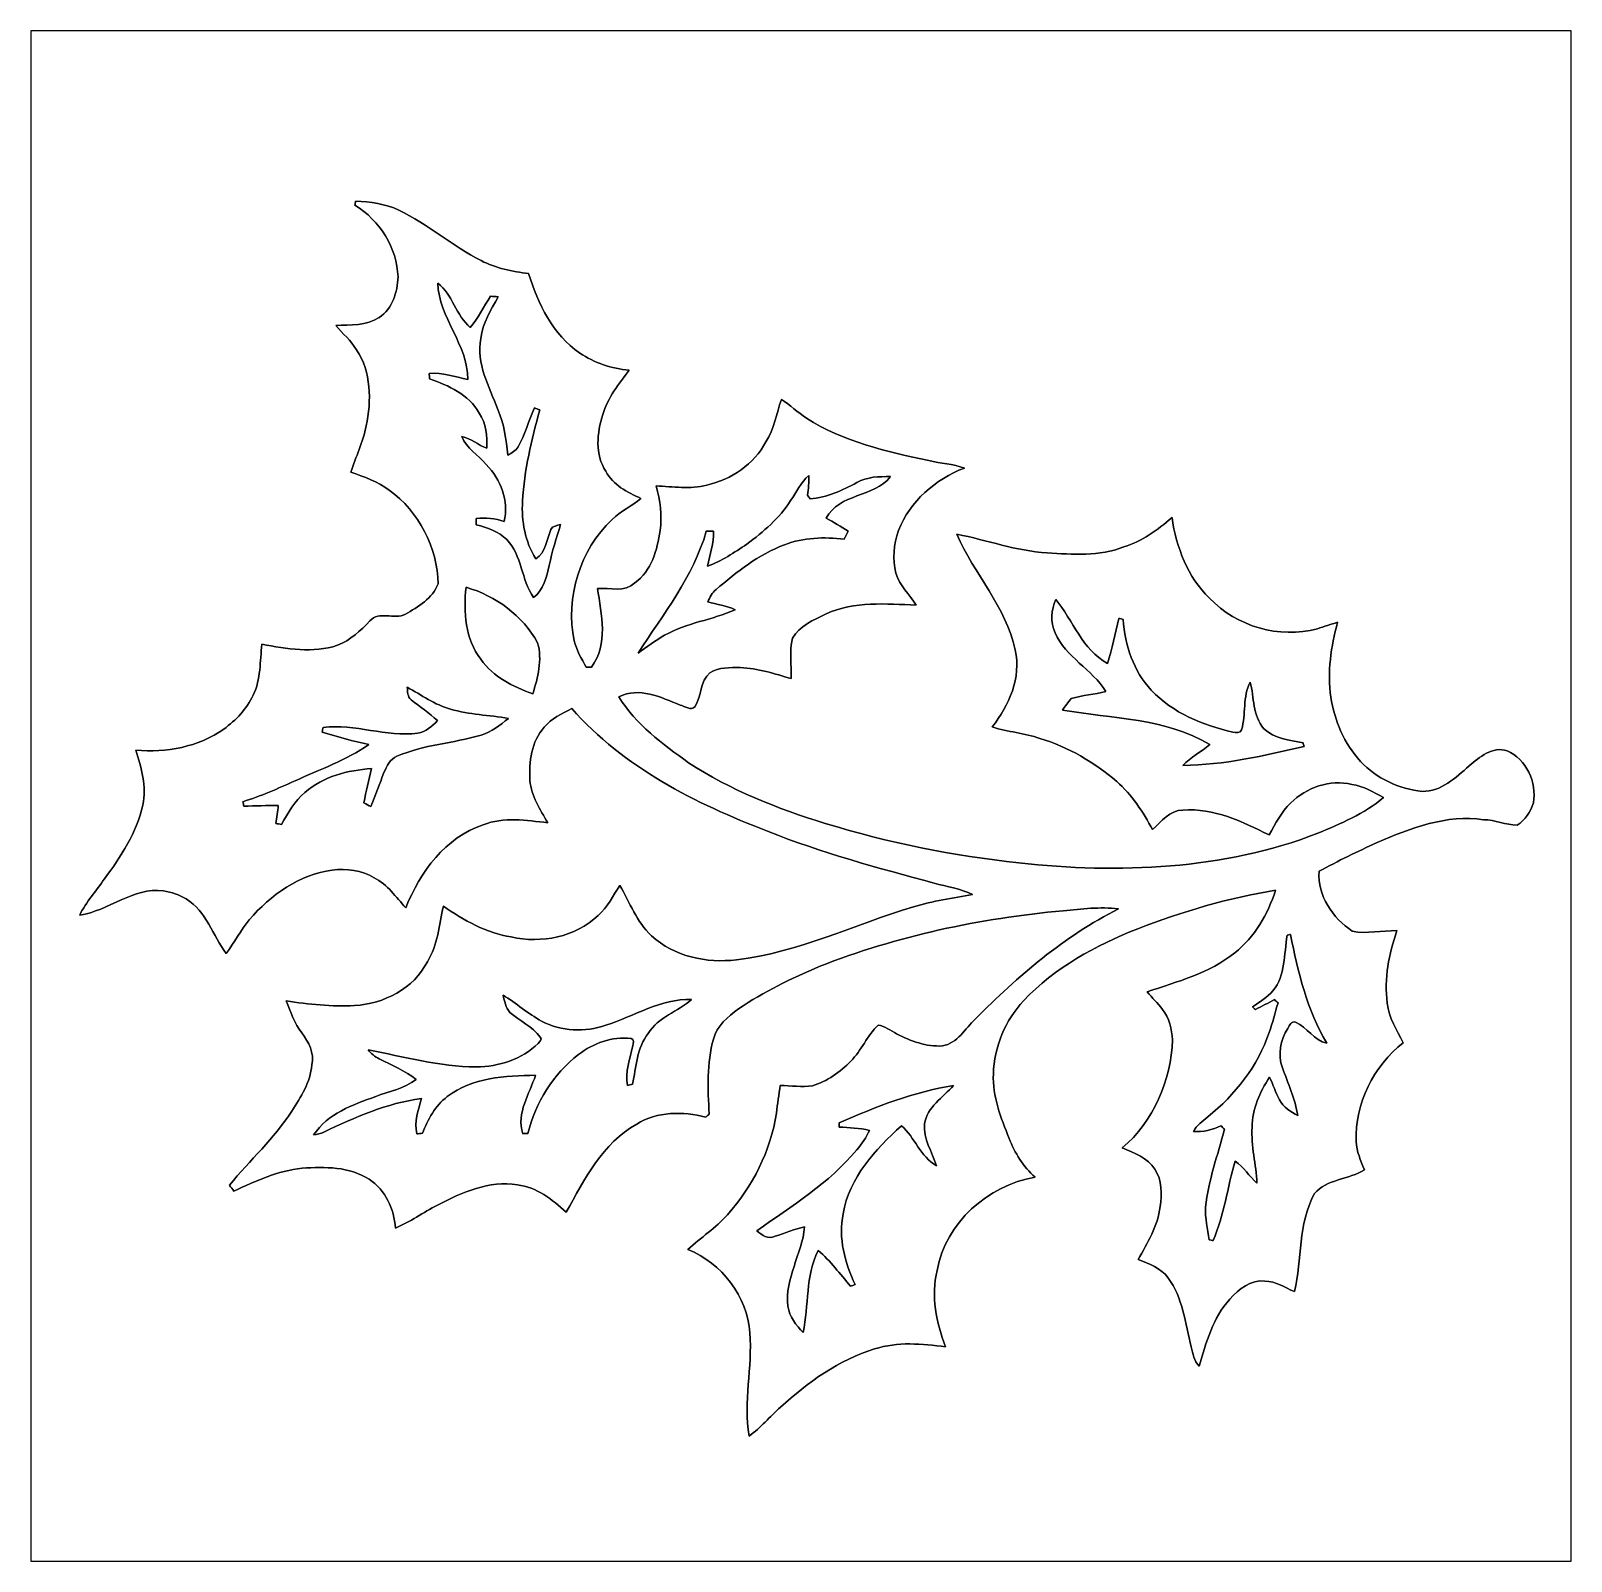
# Model space of a CAD drawing. Header units: centimetres. Extents: x -16.8 to 16.8, y -16.7 to 16.7.
import ezdxf

# ---------------------------------------------------------------- set-up
doc = ezdxf.new("R2010")
doc.units = ezdxf.units.CM
doc.header["$MEASUREMENT"] = 0
doc.layers.add('Layer 1', color=7, linetype='Continuous')

msp = doc.modelspace()

# ---------------------------------------------------------------- linework, layer by layer
at = {"layer": 'Layer 1', "color": 7}
for points, knots in [([(-16.77458, 16.66875), (-16.77458, 16.66875), (16.77458, 16.66875), (16.77458, 16.66875), (16.77458, 16.66875), (16.77458, 16.66875), (16.77458, -16.66875), (16.77458, -16.66875), (16.77458, -16.66875), (16.77458, -16.66875), (-16.77458, -16.66875), (-16.77458, -16.66875), (-16.77458, -16.66875), (-16.77458, -16.66875), (-16.77458, 16.66875), (-16.77458, 16.66875), (-16.77458, 16.66875), (-16.77458, 16.66875), (-16.77458, 16.66875), (-16.77458, 16.66875)], [0, 0, 0, 0, 0.16666667, 0.16666667, 0.16666667, 0.16666667, 0.33333333, 0.33333333, 0.33333333, 0.33333333, 0.5, 0.5, 0.5, 0.5, 0.66666667, 0.66666667, 0.66666667, 0.66666667, 1, 1, 1, 1]), ([(-9.70104, 12.95929), (-9.70456, 12.93707), (-9.71162, 12.89262), (-9.71479, 12.87039), (-9.71479, 12.87039), (-9.17681, 12.53631), (-8.79546, 11.94717), (-8.77711, 11.30653), (-8.77711, 11.30653), (-8.79334, 10.97668), (-8.88929, 10.6112), (-9.19092, 10.4267), (-9.19092, 10.4267), (-9.46115, 10.22632), (-9.81534, 10.27783), (-10.13213, 10.24643), (-10.13213, 10.24643), (-9.98008, 10.07286), (-9.80158, 9.92011), (-9.68199, 9.72044), (-9.68199, 9.72044), (-9.35708, 9.23678), (-9.35461, 8.61166), (-9.46785, 8.06027), (-9.46785, 8.06027), (-9.53488, 7.70961), (-9.69857, 7.38999), (-9.80334, 7.05097), (-9.80334, 7.05097), (-9.50842, 6.9596), (-9.21773, 6.84424), (-8.96655, 6.6615), (-8.96655, 6.6615), (-8.32097, 6.19831), (-7.91492, 5.41055), (-7.90575, 4.61927), (-7.90575, 4.61927), (-8.02252, 4.30636), (-8.34002, 4.11656), (-8.61695, 3.96099), (-8.61695, 3.96099), (-8.85966, 3.83575), (-9.19409, 4.04036), (-9.38777, 3.81529), (-9.38777, 3.81529), (-9.59309, 3.60398), (-9.81428, 3.39196), (-10.09297, 3.28224), (-10.09297, 3.28224), (-10.62849, 3.10797), (-11.20105, 3.20216), (-11.74115, 3.30694), (-11.74115, 3.30694), (-11.78313, 2.93441), (-11.76373, 2.54212), (-11.9313, 2.1971), (-11.9313, 2.1971), (-12.07029, 1.89583), (-12.30595, 1.65276), (-12.57018, 1.45838), (-12.57018, 1.45838), (-13.12333, 1.06327), (-13.82395, 0.94474), (-14.49035, 0.9966), (-14.49035, 0.9966), (-14.36441, 0.61242), (-14.24587, 0.2092), (-14.33477, -0.19826), (-14.33477, -0.19826), (-14.46918, -0.7941), (-14.80855, -1.31727), (-15.16768, -1.80164), (-15.16768, -1.80164), (-15.35042, -2.0634), (-15.56703, -2.30576), (-15.70955, -2.59327), (-15.70955, -2.59327), (-15.07384, -2.50754), (-14.55173, -1.97556), (-13.88533, -2.06869), (-13.88533, -2.06869), (-13.71141, -2.09338), (-13.53855, -2.1463), (-13.39074, -2.24367), (-13.39074, -2.24367), (-12.94483, -2.50578), (-12.81359, -3.03953), (-12.51938, -3.43323), (-12.51938, -3.43323), (-12.34863, -3.18876), (-12.20011, -2.92841), (-12.01596, -2.69416), (-12.01596, -2.69416), (-11.55136, -2.15794), (-10.92694, -1.70991), (-10.20904, -1.61219), (-10.20904, -1.61219), (-9.89789, -1.57586), (-9.56733, -1.61572), (-9.2964, -1.78188), (-9.2964, -1.78188), (-9.00324, -1.92476), (-8.8265, -2.20698), (-8.60566, -2.43276), (-8.60566, -2.43276), (-8.29698, -1.65418), (-7.74524, -0.89958), (-6.92256, -0.62689), (-6.92256, -0.62689), (-6.47347, -0.44944), (-5.98064, -0.52952), (-5.51498, -0.58279), (-5.51498, -0.58279), (-5.6836, -0.29316), (-5.87269, -0.00564), (-5.90268, 0.33902), (-5.90268, 0.33902), (-5.93196, 0.73978), (-5.87163, 1.18992), (-5.59082, 1.49966), (-5.59082, 1.49966), (-5.43913, 1.69369), (-5.20488, 1.79176), (-4.99392, 1.90747), (-4.99392, 1.90747), (-3.8675, 0.62301), (-2.30082, -0.16475), (-0.72813, -0.76659), (-0.72813, -0.76659), (0.44909, -1.2386), (1.67534, -1.5688), (2.89842, -1.89653), (2.89842, -1.89653), (3.17888, -1.9752), (3.4738, -2.01859), (3.73768, -2.14771), (3.73768, -2.14771), (3.30694, -2.22744), (2.86949, -2.28071), (2.45145, -2.41512), (2.45145, -2.41512), (1.16699, -2.79894), (-0.06068, -3.40748), (-1.40441, -3.56835), (-1.40441, -3.56835), (-2.05669, -3.64631), (-2.76472, -3.50026), (-3.25543, -3.04306), (-3.25543, -3.04306), (-3.57717, -2.74144), (-3.73133, -2.32234), (-3.94441, -1.94839), (-3.94441, -1.94839), (-4.09504, -2.17099), (-4.21005, -2.42217), (-4.4196, -2.59997), (-4.4196, -2.59997), (-4.91278, -3.07552), (-5.65326, -3.21663), (-6.30978, -3.07128), (-6.30978, -3.07128), (-6.85553, -2.98732), (-7.33954, -2.70651), (-7.78898, -2.40136), (-7.78898, -2.40136), (-7.88211, -2.80882), (-7.90998, -3.24591), (-8.13788, -3.60927), (-8.13788, -3.60927), (-8.43104, -4.19982), (-9.0872, -4.52402), (-9.72361, -4.56424), (-9.72361, -4.56424), (-10.22244, -4.58858), (-10.72127, -4.54272), (-11.21339, -4.46193), (-11.21339, -4.46193), (-11.12167, -4.70359), (-11.03101, -4.95088), (-10.87332, -5.15902), (-10.87332, -5.15902), (-10.72303, -5.35623), (-10.59603, -5.60141), (-10.65354, -5.85752), (-10.65354, -5.85752), (-10.68211, -6.23394), (-10.89201, -6.55743), (-11.08922, -6.86647), (-11.08922, -6.86647), (-11.47516, -7.45737), (-12.00256, -7.93432), (-12.44671, -8.47866), (-12.44671, -8.47866), (-12.4146, -8.52099), (-12.3825, -8.56333), (-12.3504, -8.60637), (-12.3504, -8.60637), (-11.8745, -8.3887), (-11.39543, -8.15763), (-10.86485, -8.1093), (-10.86485, -8.1093), (-10.37484, -8.07544), (-9.83298, -8.06838), (-9.40541, -8.3499), (-9.40541, -8.3499), (-9.04699, -8.57885), (-8.86107, -8.99866), (-8.83426, -9.41211), (-8.83426, -9.41211), (-8.51182, -9.277), (-8.22643, -9.07274), (-7.9181, -8.91187), (-7.9181, -8.91187), (-7.38329, -8.63953), (-6.79274, -8.36507), (-6.17714, -8.47266), (-6.17714, -8.47266), (-5.75698, -8.51641), (-5.41479, -8.79263), (-5.11281, -9.06568), (-5.11281, -9.06568), (-4.71452, -8.34919), (-4.32329, -7.56073), (-3.57717, -7.1501), (-3.57717, -7.1501), (-3.13161, -6.8647), (-2.56999, -6.86894), (-2.07151, -6.99382), (-2.07151, -6.99382), (-2.04682, -6.97089), (-2.02212, -6.94831), (-1.99672, -6.92573), (-1.99672, -6.92573), (-2.03659, -6.3814), (-2.04929, -5.82612), (-1.90676, -5.29449), (-1.90676, -5.29449), (-1.83339, -5.00592), (-1.58997, -4.80589), (-1.36031, -4.63762), (-1.36031, -4.63762), (-0.81068, -4.26544), (-0.21061, -3.97439), (0.39899, -3.7144), (0.39899, -3.7144), (2.09656, -3.04765), (3.89784, -2.66347), (5.71182, -2.49978), (5.71182, -2.49978), (6.11011, -2.46133), (6.51334, -2.41018), (6.91303, -2.45992), (6.91303, -2.45992), (5.73722, -3.05752), (4.71981, -3.92183), (3.79836, -4.85669), (3.79836, -4.85669), (3.57505, -5.06166), (3.40642, -5.39044), (3.08222, -5.44407), (3.08222, -5.44407), (2.7305, -5.46629), (2.39042, -5.33859), (2.08315, -5.17913), (2.08315, -5.17913), (1.95016, -5.11387), (1.82951, -5.01474), (1.68028, -4.99004), (1.68028, -4.99004), (1.4418, -5.21829), (1.31657, -5.54073), (1.08514, -5.77744), (1.08514, -5.77744), (0.85125, -6.01169), (0.57115, -6.217), (0.25188, -6.31437), (0.25188, -6.31437), (0.01799, -6.34083), (-0.21837, -6.31719), (-0.45261, -6.30308), (-0.45261, -6.30308), (-0.48436, -6.50416), (-0.50835, -6.70631), (-0.53622, -6.90845), (-0.53622, -6.90845), (-0.65899, -7.73112), (-1.05022, -8.50406), (-1.60443, -9.12036), (-1.60443, -9.12036), (-1.85173, -9.41388), (-2.18405, -9.61602), (-2.46168, -9.87707), (-2.46168, -9.87707), (-1.72755, -10.18081), (-1.17193, -10.89589), (-1.11196, -11.69494), (-1.11196, -11.69494), (-1.05939, -12.44424), (-1.25166, -13.19354), (-1.13206, -13.94213), (-1.13206, -13.94213), (-0.87736, -13.76221), (-0.67804, -13.51844), (-0.44485, -13.31383), (-0.44485, -13.31383), (0.1524, -12.77303), (0.82303, -12.27808), (1.60443, -12.0463), (1.60443, -12.0463), (2.10326, -11.87838), (2.63772, -11.93659), (3.15066, -11.99691), (3.15066, -11.99691), (2.94111, -11.47163), (2.82998, -10.89413), (2.96333, -10.33357), (2.96333, -10.33357), (3.15031, -9.29322), (4.07211, -8.48254), (5.09729, -8.30439), (5.09729, -8.30439), (4.84258, -8.07473), (4.65631, -7.77699), (4.53461, -7.45807), (4.53461, -7.45807), (4.35469, -7.01005), (4.16525, -6.54297), (4.19029, -6.0512), (4.19029, -6.0512), (4.20687, -5.46382), (4.44535, -4.88879), (4.84822, -4.46052), (4.84822, -4.46052), (5.52168, -3.72957), (6.42338, -3.26002), (7.3339, -2.89207), (7.3339, -2.89207), (8.30262, -2.5146), (9.3091, -2.22215), (10.33498, -2.05458), (10.33498, -2.05458), (10.16988, -2.57598), (9.87919, -3.07234), (9.44562, -3.41418), (9.44562, -3.41418), (8.89952, -3.86574), (8.19644, -4.03825), (7.54133, -4.26755), (7.54133, -4.26755), (7.64505, -4.4002), (7.77593, -4.50885), (7.87082, -4.64961), (7.87082, -4.64961), (8.02322, -4.83447), (8.07367, -5.07753), (8.09061, -5.31072), (8.09061, -5.31072), (8.06238, -6.19901), (7.68138, -7.08801), (6.99699, -7.66763), (6.99699, -7.66763), (7.25805, -7.77769), (7.55015, -7.87753), (7.70678, -8.13223), (7.70678, -8.13223), (7.86977, -8.36895), (7.85918, -8.67163), (7.82073, -8.94397), (7.82073, -8.94397), (7.77311, -9.36554), (7.54662, -9.7349), (7.34483, -10.09826), (7.34483, -10.09826), (7.58507, -10.18187), (7.83096, -10.28453), (7.99289, -10.49196), (7.99289, -10.49196), (8.31674, -10.93011), (8.3693, -11.48715), (8.49595, -12.00044), (8.49595, -12.00044), (8.53722, -12.14614), (8.55698, -12.31159), (8.6741, -12.41954), (8.6741, -12.41954), (8.82368, -11.90625), (8.9722, -11.36862), (9.33697, -10.95975), (9.33697, -10.95975), (9.53452, -10.7509), (9.79346, -10.5223), (10.10532, -10.56781), (10.10532, -10.56781), (10.34274, -10.56499), (10.53606, -10.71104), (10.74632, -10.79676), (10.74632, -10.79676), (10.91494, -10.09332), (10.82322, -9.32004), (11.17776, -8.6681), (11.17776, -8.6681), (11.45117, -8.33543), (11.92812, -8.3633), (12.27173, -8.13999), (12.27173, -8.13999), (12.18424, -7.94456), (12.10345, -7.74241), (12.09287, -7.52581), (12.09287, -7.52581), (12.05936, -6.69854), (12.4714, -5.88504), (13.11522, -5.37527), (13.11522, -5.37527), (12.97411, -5.10046), (12.80372, -4.82882), (12.76914, -4.51485), (12.76914, -4.51485), (12.69224, -3.97545), (12.81112, -3.44241), (12.97622, -2.93299), (12.97622, -2.93299), (12.65308, -2.92559), (12.32711, -3.01131), (12.0075, -2.94605), (12.0075, -2.94605), (11.58099, -2.65712), (11.24409, -2.17734), (11.2836, -1.63936), (11.2836, -1.63936), (11.69811, -1.41499), (12.12144, -1.20756), (12.55183, -1.01529), (12.55183, -1.01529), (13.27679, -0.69779), (14.06207, -0.39758), (14.86817, -0.51576), (14.86817, -0.51576), (15.11653, -0.52246), (15.35148, -0.63041), (15.59807, -0.63676), (15.59807, -0.63676), (15.76776, -0.52352), (15.89581, -0.34396), (15.95191, -0.14781), (15.95191, -0.14781), (16.02775, 0.29845), (15.79562, 0.79763), (15.37829, 0.98637), (15.37829, 0.98637), (15.05938, 1.08691), (14.7761, 0.84596), (14.55138, 0.6537), (14.55138, 0.6537), (14.25751, 0.40323), (13.94848, 0.09066), (13.53291, 0.09984), (13.53291, 0.09984), (13.02597, 0.15169), (12.53349, 0.38065), (12.18459, 0.75494), (12.18459, 0.75494), (11.83076, 1.14053), (11.62367, 1.64218), (11.53689, 2.15406), (11.53689, 2.15406), (11.46492, 2.70228), (11.54042, 3.25543), (11.68753, 3.7846), (11.68753, 3.7846), (11.53971, 3.7405), (11.39331, 3.68935), (11.24656, 3.64384), (11.24656, 3.64384), (10.41541, 3.42371), (9.48796, 3.689), (8.89706, 4.3113), (8.89706, 4.3113), (8.41834, 4.77344), (8.17704, 5.41726), (8.08037, 6.06354), (8.08037, 6.06354), (7.76464, 5.79967), (7.42915, 5.5432), (7.02804, 5.42643), (7.02804, 5.42643), (6.49922, 5.2137), (5.91573, 5.26662), (5.36046, 5.29343), (5.36046, 5.29343), (4.68877, 5.3407), (4.05165, 5.57071), (3.39619, 5.70371), (3.39619, 5.70371), (3.76626, 4.83482), (4.46652, 4.12327), (4.66549, 3.18206), (4.66549, 3.18206), (4.80377, 2.57951), (4.5279, 1.9752), (4.16595, 1.50601), (4.16595, 1.50601), (4.50286, 1.38853), (4.86763, 1.37689), (5.20312, 1.2513), (5.20312, 1.2513), (5.82401, 1.07139), (6.38528, 0.7299), (6.87776, 0.31644), (6.87776, 0.31644), (7.20866, 0.02681), (7.44961, -0.34819), (7.65598, -0.73307), (7.65598, -0.73307), (7.84684, -0.55351), (8.02887, -0.30903), (8.31779, -0.30727), (8.31779, -0.30727), (8.98913, -0.25788), (9.61108, -0.55527), (10.19351, -0.84702), (10.19351, -0.84702), (10.33074, -0.6036), (10.46127, -0.34749), (10.66518, -0.15205), (10.66518, -0.15205), (11.00914, 0.18486), (11.52137, 0.3683), (11.99797, 0.25012), (11.99797, 0.25012), (12.24915, 0.21661), (12.47105, 0.08925), (12.68624, -0.03598), (12.68624, -0.03598), (12.26749, -0.38559), (11.75561, -0.60219), (11.25749, -0.8128), (11.25749, -0.8128), (9.1948, -1.6069), (6.92291, -1.69721), (4.74627, -1.45662), (4.74627, -1.45662), (3.31682, -1.30739), (1.90324, -1.01494), (0.52811, -0.59725), (0.52811, -0.59725), (-0.51188, -0.27728), (-1.53599, 0.12735), (-2.45004, 0.72602), (-2.45004, 0.72602), (-3.0099, 1.13524), (-3.59939, 1.55399), (-3.96558, 2.15794), (-3.96558, 2.15794), (-3.52778, 2.38372), (-3.04906, 2.15124), (-2.63454, 1.98226), (-2.63454, 1.98226), (-2.53294, 1.95121), (-2.39818, 1.85032), (-2.30646, 1.95157), (-2.30646, 1.95157), (-2.16288, 2.17981), (-2.20063, 2.49661), (-1.98367, 2.6857), (-1.98367, 2.6857), (-1.78682, 2.80494), (-1.54587, 2.80035), (-1.32433, 2.79647), (-1.32433, 2.79647), (-0.94121, 2.78765), (-0.5775, 2.65959), (-0.21202, 2.55799), (-0.21202, 2.55799), (-0.20355, 2.84833), (-0.25682, 3.15031), (-0.18838, 3.43535), (-0.18838, 3.43535), (-0.0314, 3.70487), (0.2794, 3.83963), (0.54963, 3.96734), (0.54963, 3.96734), (1.16452, 4.24568), (1.85349, 4.18677), (2.5079, 4.15713), (2.5079, 4.15713), (2.3622, 4.38961), (2.14771, 4.58682), (2.06481, 4.85316), (2.06481, 4.85316), (1.99637, 5.15938), (2.01542, 5.48534), (2.12019, 5.78097), (2.12019, 5.78097), (2.3749, 6.41773), (2.92241, 6.90245), (3.55882, 7.14199), (3.55882, 7.14199), (3.31047, 7.23547), (3.0413, 7.24359), (2.78483, 7.30497), (2.78483, 7.30497), (1.86373, 7.50076), (0.92075, 7.71913), (0.11642, 8.23101), (0.11642, 8.23101), (-0.07408, 8.35448), (-0.23354, 8.52029), (-0.42757, 8.63812), (-0.42757, 8.63812), (-0.53199, 8.32838), (-0.5902, 7.99641), (-0.76341, 7.71419), (-0.76341, 7.71419), (-1.02094, 7.2263), (-1.51836, 6.89398), (-2.04929, 6.77333), (-2.04929, 6.77333), (-2.41124, 6.67138), (-2.78906, 6.74405), (-3.15771, 6.75358), (-3.15771, 6.75358), (-3.05964, 6.44031), (-3.02189, 6.11082), (-3.06952, 5.78344), (-3.06952, 5.78344), (-3.12914, 5.36363), (-3.25649, 4.90396), (-3.61668, 4.64009), (-3.61668, 4.64009), (-3.83999, 4.43512), (-4.16172, 4.53461), (-4.43336, 4.52226), (-4.43336, 4.52226), (-4.34622, 3.95393), (-4.191, 3.308), (-4.5653, 2.80388), (-4.5653, 2.80388), (-4.59281, 2.80423), (-4.6482, 2.80458), (-4.67607, 2.80494), (-4.67607, 2.80494), (-4.78084, 2.98909), (-4.88915, 3.17641), (-4.94136, 3.38314), (-4.94136, 3.38314), (-5.12868, 4.32294), (-4.8193, 5.36152), (-4.11586, 6.02051), (-4.11586, 6.02051), (-3.92853, 6.20395), (-3.68512, 6.31296), (-3.48686, 6.48264), (-3.48686, 6.48264), (-3.78495, 6.60929), (-4.09081, 6.77862), (-4.24956, 7.07355), (-4.24956, 7.07355), (-4.4898, 7.43761), (-4.44535, 7.91245), (-4.31729, 8.30968), (-4.31729, 8.30968), (-4.20934, 8.67445), (-3.96769, 8.97714), (-3.74086, 9.27523), (-3.74086, 9.27523), (-4.12538, 9.30416), (-4.49615, 9.43963), (-4.81965, 9.64636), (-4.81965, 9.64636), (-5.40138, 10.05769), (-5.73193, 10.71845), (-5.93302, 11.38414), (-5.93302, 11.38414), (-6.28968, 11.41942), (-6.64492, 11.49985), (-6.9663, 11.66177), (-6.9663, 11.66177), (-7.59072, 11.98245), (-8.12306, 12.46046), (-8.75877, 12.76068), (-8.75877, 12.76068), (-9.05157, 12.90285), (-9.38036, 12.93989), (-9.70104, 12.95929)], [0, 0, 0, 0, 0.00581395, 0.00581395, 0.00581395, 0.00581395, 0.01162791, 0.01162791, 0.01162791, 0.01162791, 0.01744186, 0.01744186, 0.01744186, 0.01744186, 0.02325581, 0.02325581, 0.02325581, 0.02325581, 0.02906977, 0.02906977, 0.02906977, 0.02906977, 0.03488372, 0.03488372, 0.03488372, 0.03488372, 0.04069767, 0.04069767, 0.04069767, 0.04069767, 0.04651163, 0.04651163, 0.04651163, 0.04651163, 0.05232558, 0.05232558, 0.05232558, 0.05232558, 0.05813953, 0.05813953, 0.05813953, 0.05813953, 0.06395349, 0.06395349, 0.06395349, 0.06395349, 0.06976744, 0.06976744, 0.06976744, 0.06976744, 0.0755814, 0.0755814, 0.0755814, 0.0755814, 0.08139535, 0.08139535, 0.08139535, 0.08139535, 0.0872093, 0.0872093, 0.0872093, 0.0872093, 0.09302326, 0.09302326, 0.09302326, 0.09302326, 0.09883721, 0.09883721, 0.09883721, 0.09883721, 0.10465116, 0.10465116, 0.10465116, 0.10465116, 0.11046512, 0.11046512, 0.11046512, 0.11046512, 0.11627907, 0.11627907, 0.11627907, 0.11627907, 0.12209302, 0.12209302, 0.12209302, 0.12209302, 0.12790698, 0.12790698, 0.12790698, 0.12790698, 0.13372093, 0.13372093, 0.13372093, 0.13372093, 0.13953488, 0.13953488, 0.13953488, 0.13953488, 0.14534884, 0.14534884, 0.14534884, 0.14534884, 0.15116279, 0.15116279, 0.15116279, 0.15116279, 0.15697674, 0.15697674, 0.15697674, 0.15697674, 0.1627907, 0.1627907, 0.1627907, 0.1627907, 0.16860465, 0.16860465, 0.16860465, 0.16860465, 0.1744186, 0.1744186, 0.1744186, 0.1744186, 0.18023256, 0.18023256, 0.18023256, 0.18023256, 0.18604651, 0.18604651, 0.18604651, 0.18604651, 0.19186047, 0.19186047, 0.19186047, 0.19186047, 0.19767442, 0.19767442, 0.19767442, 0.19767442, 0.20348837, 0.20348837, 0.20348837, 0.20348837, 0.20930233, 0.20930233, 0.20930233, 0.20930233, 0.21511628, 0.21511628, 0.21511628, 0.21511628, 0.22093023, 0.22093023, 0.22093023, 0.22093023, 0.22674419, 0.22674419, 0.22674419, 0.22674419, 0.23255814, 0.23255814, 0.23255814, 0.23255814, 0.23837209, 0.23837209, 0.23837209, 0.23837209, 0.24418605, 0.24418605, 0.24418605, 0.24418605, 0.25, 0.25, 0.25, 0.25, 0.25581395, 0.25581395, 0.25581395, 0.25581395, 0.26162791, 0.26162791, 0.26162791, 0.26162791, 0.26744186, 0.26744186, 0.26744186, 0.26744186, 0.27325581, 0.27325581, 0.27325581, 0.27325581, 0.27906977, 0.27906977, 0.27906977, 0.27906977, 0.28488372, 0.28488372, 0.28488372, 0.28488372, 0.29069767, 0.29069767, 0.29069767, 0.29069767, 0.29651163, 0.29651163, 0.29651163, 0.29651163, 0.30232558, 0.30232558, 0.30232558, 0.30232558, 0.30813953, 0.30813953, 0.30813953, 0.30813953, 0.31395349, 0.31395349, 0.31395349, 0.31395349, 0.31976744, 0.31976744, 0.31976744, 0.31976744, 0.3255814, 0.3255814, 0.3255814, 0.3255814, 0.33139535, 0.33139535, 0.33139535, 0.33139535, 0.3372093, 0.3372093, 0.3372093, 0.3372093, 0.34302326, 0.34302326, 0.34302326, 0.34302326, 0.34883721, 0.34883721, 0.34883721, 0.34883721, 0.35465116, 0.35465116, 0.35465116, 0.35465116, 0.36046512, 0.36046512, 0.36046512, 0.36046512, 0.36627907, 0.36627907, 0.36627907, 0.36627907, 0.37209302, 0.37209302, 0.37209302, 0.37209302, 0.37790698, 0.37790698, 0.37790698, 0.37790698, 0.38372093, 0.38372093, 0.38372093, 0.38372093, 0.38953488, 0.38953488, 0.38953488, 0.38953488, 0.39534884, 0.39534884, 0.39534884, 0.39534884, 0.40116279, 0.40116279, 0.40116279, 0.40116279, 0.40697674, 0.40697674, 0.40697674, 0.40697674, 0.4127907, 0.4127907, 0.4127907, 0.4127907, 0.41860465, 0.41860465, 0.41860465, 0.41860465, 0.4244186, 0.4244186, 0.4244186, 0.4244186, 0.43023256, 0.43023256, 0.43023256, 0.43023256, 0.43604651, 0.43604651, 0.43604651, 0.43604651, 0.44186047, 0.44186047, 0.44186047, 0.44186047, 0.44767442, 0.44767442, 0.44767442, 0.44767442, 0.45348837, 0.45348837, 0.45348837, 0.45348837, 0.45930233, 0.45930233, 0.45930233, 0.45930233, 0.46511628, 0.46511628, 0.46511628, 0.46511628, 0.47093023, 0.47093023, 0.47093023, 0.47093023, 0.47674419, 0.47674419, 0.47674419, 0.47674419, 0.48255814, 0.48255814, 0.48255814, 0.48255814, 0.48837209, 0.48837209, 0.48837209, 0.48837209, 0.49418605, 0.49418605, 0.49418605, 0.49418605, 0.5, 0.5, 0.5, 0.5, 0.50581395, 0.50581395, 0.50581395, 0.50581395, 0.51162791, 0.51162791, 0.51162791, 0.51162791, 0.51744186, 0.51744186, 0.51744186, 0.51744186, 0.52325581, 0.52325581, 0.52325581, 0.52325581, 0.52906977, 0.52906977, 0.52906977, 0.52906977, 0.53488372, 0.53488372, 0.53488372, 0.53488372, 0.54069767, 0.54069767, 0.54069767, 0.54069767, 0.54651163, 0.54651163, 0.54651163, 0.54651163, 0.55232558, 0.55232558, 0.55232558, 0.55232558, 0.55813953, 0.55813953, 0.55813953, 0.55813953, 0.56395349, 0.56395349, 0.56395349, 0.56395349, 0.56976744, 0.56976744, 0.56976744, 0.56976744, 0.5755814, 0.5755814, 0.5755814, 0.5755814, 0.58139535, 0.58139535, 0.58139535, 0.58139535, 0.5872093, 0.5872093, 0.5872093, 0.5872093, 0.59302326, 0.59302326, 0.59302326, 0.59302326, 0.59883721, 0.59883721, 0.59883721, 0.59883721, 0.60465116, 0.60465116, 0.60465116, 0.60465116, 0.61046512, 0.61046512, 0.61046512, 0.61046512, 0.61627907, 0.61627907, 0.61627907, 0.61627907, 0.62209302, 0.62209302, 0.62209302, 0.62209302, 0.62790698, 0.62790698, 0.62790698, 0.62790698, 0.63372093, 0.63372093, 0.63372093, 0.63372093, 0.63953488, 0.63953488, 0.63953488, 0.63953488, 0.64534884, 0.64534884, 0.64534884, 0.64534884, 0.65116279, 0.65116279, 0.65116279, 0.65116279, 0.65697674, 0.65697674, 0.65697674, 0.65697674, 0.6627907, 0.6627907, 0.6627907, 0.6627907, 0.66860465, 0.66860465, 0.66860465, 0.66860465, 0.6744186, 0.6744186, 0.6744186, 0.6744186, 0.68023256, 0.68023256, 0.68023256, 0.68023256, 0.68604651, 0.68604651, 0.68604651, 0.68604651, 0.69186047, 0.69186047, 0.69186047, 0.69186047, 0.69767442, 0.69767442, 0.69767442, 0.69767442, 0.70348837, 0.70348837, 0.70348837, 0.70348837, 0.70930233, 0.70930233, 0.70930233, 0.70930233, 0.71511628, 0.71511628, 0.71511628, 0.71511628, 0.72093023, 0.72093023, 0.72093023, 0.72093023, 0.72674419, 0.72674419, 0.72674419, 0.72674419, 0.73255814, 0.73255814, 0.73255814, 0.73255814, 0.73837209, 0.73837209, 0.73837209, 0.73837209, 0.74418605, 0.74418605, 0.74418605, 0.74418605, 0.75, 0.75, 0.75, 0.75, 0.75581395, 0.75581395, 0.75581395, 0.75581395, 0.76162791, 0.76162791, 0.76162791, 0.76162791, 0.76744186, 0.76744186, 0.76744186, 0.76744186, 0.77325581, 0.77325581, 0.77325581, 0.77325581, 0.77906977, 0.77906977, 0.77906977, 0.77906977, 0.78488372, 0.78488372, 0.78488372, 0.78488372, 0.79069767, 0.79069767, 0.79069767, 0.79069767, 0.79651163, 0.79651163, 0.79651163, 0.79651163, 0.80232558, 0.80232558, 0.80232558, 0.80232558, 0.80813953, 0.80813953, 0.80813953, 0.80813953, 0.81395349, 0.81395349, 0.81395349, 0.81395349, 0.81976744, 0.81976744, 0.81976744, 0.81976744, 0.8255814, 0.8255814, 0.8255814, 0.8255814, 0.83139535, 0.83139535, 0.83139535, 0.83139535, 0.8372093, 0.8372093, 0.8372093, 0.8372093, 0.84302326, 0.84302326, 0.84302326, 0.84302326, 0.84883721, 0.84883721, 0.84883721, 0.84883721, 0.85465116, 0.85465116, 0.85465116, 0.85465116, 0.86046512, 0.86046512, 0.86046512, 0.86046512, 0.86627907, 0.86627907, 0.86627907, 0.86627907, 0.87209302, 0.87209302, 0.87209302, 0.87209302, 0.87790698, 0.87790698, 0.87790698, 0.87790698, 0.88372093, 0.88372093, 0.88372093, 0.88372093, 0.88953488, 0.88953488, 0.88953488, 0.88953488, 0.89534884, 0.89534884, 0.89534884, 0.89534884, 0.90116279, 0.90116279, 0.90116279, 0.90116279, 0.90697674, 0.90697674, 0.90697674, 0.90697674, 0.9127907, 0.9127907, 0.9127907, 0.9127907, 0.91860465, 0.91860465, 0.91860465, 0.91860465, 0.9244186, 0.9244186, 0.9244186, 0.9244186, 0.93023256, 0.93023256, 0.93023256, 0.93023256, 0.93604651, 0.93604651, 0.93604651, 0.93604651, 0.94186047, 0.94186047, 0.94186047, 0.94186047, 0.94767442, 0.94767442, 0.94767442, 0.94767442, 0.95348837, 0.95348837, 0.95348837, 0.95348837, 0.95930233, 0.95930233, 0.95930233, 0.95930233, 0.96511628, 0.96511628, 0.96511628, 0.96511628, 0.97093023, 0.97093023, 0.97093023, 0.97093023, 0.97674419, 0.97674419, 0.97674419, 0.97674419, 0.98255814, 0.98255814, 0.98255814, 0.98255814, 0.98837209, 0.98837209, 0.98837209, 0.98837209, 1, 1, 1, 1]), ([(-7.91104, 11.17247), (-7.57873, 10.92588), (-7.52052, 10.4648), (-7.20231, 10.20551), (-7.20231, 10.20551), (-7.02557, 10.41329), (-6.90951, 10.66024), (-6.76275, 10.88778), (-6.76275, 10.88778), (-6.70772, 10.88319), (-6.65268, 10.87896), (-6.5973, 10.87438), (-6.5973, 10.87438), (-6.75146, 10.58545), (-6.93773, 10.30146), (-6.97265, 9.96703), (-6.97265, 9.96703), (-7.08201, 9.42022), (-6.78709, 8.9154), (-6.60576, 8.42151), (-6.60576, 8.42151), (-6.46254, 8.10754), (-6.42267, 7.76499), (-6.38281, 7.42632), (-6.38281, 7.42632), (-6.30132, 7.4743), (-6.20854, 7.51734), (-6.16338, 7.60659), (-6.16338, 7.60659), (-6.00357, 7.87153), (-5.93619, 8.17845), (-5.80108, 8.45573), (-5.80108, 8.45573), (-5.76439, 8.44091), (-5.7277, 8.42574), (-5.69101, 8.41093), (-5.69101, 8.41093), (-5.86881, 7.7597), (-6.02897, 7.09824), (-6.06566, 6.42161), (-6.06566, 6.42161), (-6.08859, 5.98629), (-6.01028, 5.54038), (-5.77885, 5.16678), (-5.77885, 5.16678), (-5.55166, 5.30013), (-5.54284, 5.58765), (-5.44548, 5.80355), (-5.44548, 5.80355), (-5.41196, 5.88821), (-5.30895, 5.88962), (-5.23452, 5.91256), (-5.23452, 5.91256), (-5.33118, 5.62046), (-5.42043, 5.32553), (-5.48181, 5.02356), (-5.48181, 5.02356), (-5.54567, 4.77308), (-5.60423, 4.48698), (-5.8233, 4.32188), (-5.8233, 4.32188), (-6.09812, 4.70817), (-6.06919, 5.24051), (-6.41033, 5.58447), (-6.41033, 5.58447), (-6.58883, 5.76686), (-6.8326, 5.84517), (-7.07178, 5.90762), (-7.07178, 5.90762), (-7.07284, 5.94113), (-7.07496, 6.00851), (-7.07602, 6.04202), (-7.07602, 6.04202), (-6.86788, 6.07166), (-6.6608, 6.04449), (-6.46289, 5.97676), (-6.46289, 5.97676), (-6.36411, 6.43114), (-6.53239, 6.89822), (-6.85659, 7.21924), (-6.85659, 7.21924), (-7.02134, 7.43197), (-7.29721, 7.56603), (-7.38434, 7.83272), (-7.38434, 7.83272), (-7.18467, 7.78933), (-7.03263, 7.64469), (-6.84459, 7.57379), (-6.84459, 7.57379), (-6.82943, 7.83696), (-6.85483, 8.11671), (-7.00828, 8.33967), (-7.00828, 8.33967), (-7.23653, 8.74466), (-7.67327, 8.94186), (-8.09131, 9.08932), (-8.09131, 9.08932), (-8.09272, 9.1186), (-8.09519, 9.17681), (-8.09625, 9.20609), (-8.09625, 9.20609), (-7.80944, 9.22937), (-7.53428, 9.12636), (-7.25593, 9.07486), (-7.25593, 9.07486), (-7.25417, 9.83403), (-7.8867, 10.41717), (-7.91104, 11.17247)], [0, 0, 0, 0, 0.03571429, 0.03571429, 0.03571429, 0.03571429, 0.07142857, 0.07142857, 0.07142857, 0.07142857, 0.10714286, 0.10714286, 0.10714286, 0.10714286, 0.14285714, 0.14285714, 0.14285714, 0.14285714, 0.17857143, 0.17857143, 0.17857143, 0.17857143, 0.21428571, 0.21428571, 0.21428571, 0.21428571, 0.25, 0.25, 0.25, 0.25, 0.28571429, 0.28571429, 0.28571429, 0.28571429, 0.32142857, 0.32142857, 0.32142857, 0.32142857, 0.35714286, 0.35714286, 0.35714286, 0.35714286, 0.39285714, 0.39285714, 0.39285714, 0.39285714, 0.42857143, 0.42857143, 0.42857143, 0.42857143, 0.46428571, 0.46428571, 0.46428571, 0.46428571, 0.5, 0.5, 0.5, 0.5, 0.53571429, 0.53571429, 0.53571429, 0.53571429, 0.57142857, 0.57142857, 0.57142857, 0.57142857, 0.60714286, 0.60714286, 0.60714286, 0.60714286, 0.64285714, 0.64285714, 0.64285714, 0.64285714, 0.67857143, 0.67857143, 0.67857143, 0.67857143, 0.71428571, 0.71428571, 0.71428571, 0.71428571, 0.75, 0.75, 0.75, 0.75, 0.78571429, 0.78571429, 0.78571429, 0.78571429, 0.82142857, 0.82142857, 0.82142857, 0.82142857, 0.85714286, 0.85714286, 0.85714286, 0.85714286, 0.89285714, 0.89285714, 0.89285714, 0.89285714, 0.92857143, 0.92857143, 0.92857143, 0.92857143, 1, 1, 1, 1]), ([(-0.22613, 6.43396), (-0.09454, 6.6167), (-0.00529, 6.83401), (0.16792, 6.98394), (0.16792, 6.98394), (0.16969, 6.8393), (0.16792, 6.69325), (0.14288, 6.55038), (0.14288, 6.55038), (0.16087, 6.52498), (0.17921, 6.49958), (0.19756, 6.47418), (0.19756, 6.47418), (0.56409, 6.50099), (0.89923, 6.65339), (1.21708, 6.82696), (1.21708, 6.82696), (1.43898, 6.95819), (1.70145, 6.95925), (1.95157, 6.95642), (1.95157, 6.95642), (1.58644, 6.49429), (0.83009, 6.60118), (0.55033, 6.05084), (0.55033, 6.05084), (0.71296, 5.96371), (0.87101, 5.86811), (1.02552, 5.76651), (1.02552, 5.76651), (0.9973, 5.70936), (0.96873, 5.65185), (0.94015, 5.59506), (0.94015, 5.59506), (0.50377, 5.64233), (0.05609, 5.63598), (-0.35772, 5.47299), (-0.35772, 5.47299), (-0.9211, 5.26133), (-1.39806, 4.88209), (-1.85103, 4.49545), (-1.85103, 4.49545), (-1.93499, 4.42736), (-1.9872, 4.32929), (-2.03129, 4.23228), (-2.03129, 4.23228), (-1.83303, 4.1716), (-1.62172, 4.15149), (-1.43404, 4.05871), (-1.43404, 4.05871), (-1.93075, 3.83328), (-2.49449, 3.77472), (-2.97215, 3.50061), (-2.97215, 3.50061), (-3.17571, 3.38808), (-3.35703, 3.24203), (-3.54965, 3.11256), (-3.54965, 3.11256), (-2.99755, 3.96134), (-2.34809, 4.77732), (-2.06199, 5.76686), (-2.06199, 5.76686), (-2.00978, 5.76721), (-1.95721, 5.76686), (-1.90465, 5.76686), (-1.90465, 5.76686), (-1.89512, 5.50616), (-1.98085, 5.25709), (-2.03553, 5.00556), (-2.03553, 5.00556), (-1.72649, 5.11704), (-1.45309, 5.30578), (-1.18145, 5.48675), (-1.18145, 5.48675), (-0.8195, 5.75275), (-0.47061, 6.05226), (-0.22613, 6.43396)], [0, 0, 0, 0, 0.05, 0.05, 0.05, 0.05, 0.1, 0.1, 0.1, 0.1, 0.15, 0.15, 0.15, 0.15, 0.2, 0.2, 0.2, 0.2, 0.25, 0.25, 0.25, 0.25, 0.3, 0.3, 0.3, 0.3, 0.35, 0.35, 0.35, 0.35, 0.4, 0.4, 0.4, 0.4, 0.45, 0.45, 0.45, 0.45, 0.5, 0.5, 0.5, 0.5, 0.55, 0.55, 0.55, 0.55, 0.6, 0.6, 0.6, 0.6, 0.65, 0.65, 0.65, 0.65, 0.7, 0.7, 0.7, 0.7, 0.75, 0.75, 0.75, 0.75, 0.8, 0.8, 0.8, 0.8, 0.85, 0.85, 0.85, 0.85, 0.9, 0.9, 0.9, 0.9, 1, 1, 1, 1]), ([(-7.29544, 4.5466), (-6.64916, 4.36174), (-6.05896, 3.92853), (-5.73723, 3.33304), (-5.73723, 3.33304), (-5.62892, 2.96933), (-5.73299, 2.57916), (-5.84059, 2.22497), (-5.84059, 2.22497), (-6.27063, 2.37808), (-6.70384, 2.59292), (-6.97159, 2.97815), (-6.97159, 2.97815), (-7.31555, 3.41983), (-7.35365, 4.01038), (-7.29544, 4.5466)], [0, 0, 0, 0, 0.2, 0.2, 0.2, 0.2, 0.4, 0.4, 0.4, 0.4, 0.6, 0.6, 0.6, 0.6, 1, 1, 1, 1]), ([(5.53226, 3.55635), (5.42043, 3.7913), (5.45677, 4.05024), (5.54814, 4.28308), (5.54814, 4.28308), (5.92561, 3.82023), (6.12846, 3.18876), (6.67632, 2.88713), (6.67632, 2.88713), (6.78251, 3.20816), (6.83719, 3.54295), (6.92573, 3.86891), (6.92573, 3.86891), (6.94796, 3.86292), (6.99276, 3.85057), (7.01499, 3.84457), (7.01499, 3.84457), (7.05979, 3.28542), (7.23794, 2.71815), (7.62917, 2.30223), (7.62917, 2.30223), (8.09907, 1.81046), (8.7503, 1.53952), (9.40364, 1.39312), (9.40364, 1.39312), (9.46714, 1.38783), (9.5758, 1.35714), (9.59697, 1.44216), (9.59697, 1.44216), (9.69327, 1.78082), (9.61743, 2.16147), (9.78394, 2.4825), (9.78394, 2.4825), (9.87072, 2.14348), (9.83756, 1.75401), (10.07639, 1.46897), (10.07639, 1.46897), (10.30958, 1.24813), (10.63449, 1.21356), (10.9347, 1.15993), (10.9347, 1.15993), (10.94034, 1.14018), (10.95093, 1.10102), (10.95657, 1.08126), (10.95657, 1.08126), (10.09121, 0.87136), (9.21067, 0.67874), (8.31674, 0.66463), (8.31674, 0.66463), (8.48572, 0.84949), (8.71679, 0.95814), (8.90199, 1.12395), (8.90199, 1.12395), (7.93538, 1.70145), (6.77369, 1.68381), (5.69666, 1.87008), (5.69666, 1.87008), (5.75557, 1.95686), (5.81519, 2.04399), (5.88645, 2.12125), (5.88645, 2.12125), (6.13339, 2.19393), (6.39198, 2.21544), (6.64245, 2.27471), (6.64245, 2.27471), (6.33871, 2.76084), (5.76686, 3.02119), (5.53226, 3.55635)], [0, 0, 0, 0, 0.05555556, 0.05555556, 0.05555556, 0.05555556, 0.11111111, 0.11111111, 0.11111111, 0.11111111, 0.16666667, 0.16666667, 0.16666667, 0.16666667, 0.22222222, 0.22222222, 0.22222222, 0.22222222, 0.27777778, 0.27777778, 0.27777778, 0.27777778, 0.33333333, 0.33333333, 0.33333333, 0.33333333, 0.38888889, 0.38888889, 0.38888889, 0.38888889, 0.44444444, 0.44444444, 0.44444444, 0.44444444, 0.5, 0.5, 0.5, 0.5, 0.55555556, 0.55555556, 0.55555556, 0.55555556, 0.61111111, 0.61111111, 0.61111111, 0.61111111, 0.66666667, 0.66666667, 0.66666667, 0.66666667, 0.72222222, 0.72222222, 0.72222222, 0.72222222, 0.77777778, 0.77777778, 0.77777778, 0.77777778, 0.83333333, 0.83333333, 0.83333333, 0.83333333, 0.88888889, 0.88888889, 0.88888889, 0.88888889, 1, 1, 1, 1]), ([(-8.57568, 2.36996), (-8.26841, 2.20098), (-7.97878, 1.98614), (-7.63517, 1.89442), (-7.63517, 1.89442), (-7.22524, 1.76706), (-6.79238, 1.76601), (-6.37293, 1.6891), (-6.37293, 1.6891), (-6.55602, 1.54623), (-6.74053, 1.38889), (-6.96913, 1.3268), (-6.96913, 1.3268), (-7.57167, 1.14159), (-8.22008, 1.12254), (-8.8011, 0.86501), (-8.8011, 0.86501), (-8.95209, 0.80751), (-9.01982, 0.64876), (-9.08297, 0.51188), (-9.08297, 0.51188), (-9.17857, 0.26458), (-9.26924, 0.01552), (-9.3666, -0.23107), (-9.3666, -0.23107), (-9.41776, -0.20426), (-9.46856, -0.1778), (-9.51936, -0.15134), (-9.51936, -0.15134), (-9.47667, 0.10054), (-9.40753, 0.34713), (-9.3539, 0.59655), (-9.3539, 0.59655), (-9.86966, 0.55951), (-10.408, 0.42933), (-10.80276, 0.07726), (-10.80276, 0.07726), (-11.02678, -0.10936), (-11.17247, -0.36795), (-11.3157, -0.61736), (-11.3157, -0.61736), (-11.35627, -0.61172), (-11.39719, -0.60643), (-11.43776, -0.60113), (-11.43776, -0.60113), (-11.42224, -0.46849), (-11.40107, -0.33761), (-11.38379, -0.20532), (-11.38379, -0.20532), (-11.63426, -0.20391), (-11.88438, -0.21661), (-12.1345, -0.2226), (-12.1345, -0.2226), (-12.14014, -0.19826), (-12.15143, -0.14958), (-12.15708, -0.12524), (-12.15708, -0.12524), (-11.76761, -0.00071), (-11.39119, 0.16051), (-11.02043, 0.33126), (-11.02043, 0.33126), (-10.47679, 0.57785), (-9.90812, 0.78352), (-9.41105, 1.11936), (-9.41105, 1.11936), (-9.75325, 1.19874), (-10.09438, 1.28376), (-10.42917, 1.391), (-10.42917, 1.391), (-10.42353, 1.41605), (-10.41259, 1.46685), (-10.4073, 1.49225), (-10.4073, 1.49225), (-9.71162, 1.57445), (-9.04169, 1.28588), (-8.34708, 1.3656), (-8.34708, 1.3656), (-8.1721, 1.39347), (-8.03416, 1.51589), (-7.9188, 1.64253), (-7.9188, 1.64253), (-8.09378, 1.81257), (-8.30439, 1.93993), (-8.49171, 2.09444), (-8.49171, 2.09444), (-8.57391, 2.16076), (-8.56721, 2.27542), (-8.57568, 2.36996)], [0, 0, 0, 0, 0.04347826, 0.04347826, 0.04347826, 0.04347826, 0.08695652, 0.08695652, 0.08695652, 0.08695652, 0.13043478, 0.13043478, 0.13043478, 0.13043478, 0.17391304, 0.17391304, 0.17391304, 0.17391304, 0.2173913, 0.2173913, 0.2173913, 0.2173913, 0.26086957, 0.26086957, 0.26086957, 0.26086957, 0.30434783, 0.30434783, 0.30434783, 0.30434783, 0.34782609, 0.34782609, 0.34782609, 0.34782609, 0.39130435, 0.39130435, 0.39130435, 0.39130435, 0.43478261, 0.43478261, 0.43478261, 0.43478261, 0.47826087, 0.47826087, 0.47826087, 0.47826087, 0.52173913, 0.52173913, 0.52173913, 0.52173913, 0.56521739, 0.56521739, 0.56521739, 0.56521739, 0.60869565, 0.60869565, 0.60869565, 0.60869565, 0.65217391, 0.65217391, 0.65217391, 0.65217391, 0.69565217, 0.69565217, 0.69565217, 0.69565217, 0.73913043, 0.73913043, 0.73913043, 0.73913043, 0.7826087, 0.7826087, 0.7826087, 0.7826087, 0.82608696, 0.82608696, 0.82608696, 0.82608696, 0.86956522, 0.86956522, 0.86956522, 0.86956522, 0.91304348, 0.91304348, 0.91304348, 0.91304348, 1, 1, 1, 1]), ([(10.58686, -3.03424), (10.60485, -3.0293), (10.64154, -3.01943), (10.65989, -3.01449), (10.65989, -3.01449), (10.83134, -3.83081), (11.01196, -4.66443), (11.45399, -5.38409), (11.45399, -5.38409), (11.17212, -5.32836), (11.02677, -5.0352), (10.77242, -4.92795), (10.77242, -4.92795), (10.67752, -4.89373), (10.63837, -4.99886), (10.60027, -5.06236), (10.60027, -5.06236), (10.44081, -5.3146), (10.38331, -5.63457), (10.48456, -5.92032), (10.48456, -5.92032), (10.60909, -6.26286), (10.76149, -6.59906), (10.81899, -6.96207), (10.81899, -6.96207), (10.66341, -6.88128), (10.50255, -6.7818), (10.42106, -6.62129), (10.42106, -6.62129), (10.33851, -6.46077), (10.28312, -6.28791), (10.20692, -6.12493), (10.20692, -6.12493), (9.98926, -6.44701), (9.82486, -6.81708), (9.82662, -7.21325), (9.82662, -7.21325), (9.79346, -7.62564), (9.91941, -8.02569), (9.92752, -8.43597), (9.92752, -8.43597), (9.76277, -8.28146), (9.64177, -8.0832), (9.45586, -7.95126), (9.45586, -7.95126), (9.28476, -8.52629), (9.22055, -9.13236), (8.97396, -9.68481), (8.97396, -9.68481), (8.95209, -9.68022), (8.90905, -9.67105), (8.88753, -9.66646), (8.88753, -9.66646), (8.85543, -9.4301), (8.79792, -9.19339), (8.81168, -8.95421), (8.81168, -8.95421), (8.87377, -8.37318), (9.07732, -7.82144), (9.22161, -7.2584), (9.22161, -7.2584), (9.19586, -7.233), (9.17081, -7.20796), (9.14576, -7.18326), (9.14576, -7.18326), (8.95879, -7.2704), (8.7563, -7.32261), (8.54851, -7.3092), (8.54851, -7.3092), (8.61554, -7.17197), (8.74854, -7.08695), (8.85931, -6.98888), (8.85931, -6.98888), (9.45868, -6.51263), (9.95045, -5.87798), (10.19634, -5.14844), (10.19634, -5.14844), (10.26866, -4.93713), (10.32757, -4.72228), (10.38895, -4.50815), (10.38895, -4.50815), (10.36249, -4.48275), (10.33639, -4.45735), (10.31099, -4.43265), (10.31099, -4.43265), (10.17517, -4.50991), (10.03582, -4.58011), (9.89612, -4.64961), (9.89612, -4.64961), (9.87425, -4.63056), (9.85273, -4.61151), (9.83192, -4.59281), (9.83192, -4.59281), (9.98749, -4.48698), (10.15118, -4.38609), (10.27959, -4.24709), (10.27959, -4.24709), (10.55511, -3.90596), (10.51983, -3.44241), (10.58686, -3.03424)], [0, 0, 0, 0, 0.03846154, 0.03846154, 0.03846154, 0.03846154, 0.07692308, 0.07692308, 0.07692308, 0.07692308, 0.11538462, 0.11538462, 0.11538462, 0.11538462, 0.15384615, 0.15384615, 0.15384615, 0.15384615, 0.19230769, 0.19230769, 0.19230769, 0.19230769, 0.23076923, 0.23076923, 0.23076923, 0.23076923, 0.26923077, 0.26923077, 0.26923077, 0.26923077, 0.30769231, 0.30769231, 0.30769231, 0.30769231, 0.34615385, 0.34615385, 0.34615385, 0.34615385, 0.38461538, 0.38461538, 0.38461538, 0.38461538, 0.42307692, 0.42307692, 0.42307692, 0.42307692, 0.46153846, 0.46153846, 0.46153846, 0.46153846, 0.5, 0.5, 0.5, 0.5, 0.53846154, 0.53846154, 0.53846154, 0.53846154, 0.57692308, 0.57692308, 0.57692308, 0.57692308, 0.61538462, 0.61538462, 0.61538462, 0.61538462, 0.65384615, 0.65384615, 0.65384615, 0.65384615, 0.69230769, 0.69230769, 0.69230769, 0.69230769, 0.73076923, 0.73076923, 0.73076923, 0.73076923, 0.76923077, 0.76923077, 0.76923077, 0.76923077, 0.80769231, 0.80769231, 0.80769231, 0.80769231, 0.84615385, 0.84615385, 0.84615385, 0.84615385, 0.88461538, 0.88461538, 0.88461538, 0.88461538, 0.92307692, 0.92307692, 0.92307692, 0.92307692, 1, 1, 1, 1]), ([(-6.48899, -4.33776), (-6.2036, -4.51908), (-5.94219, -4.73604), (-5.64903, -4.90573), (-5.64903, -4.90573), (-5.22323, -5.13045), (-4.70253, -5.15338), (-4.25168, -4.99039), (-4.25168, -4.99039), (-3.63079, -4.80131), (-3.05682, -4.40584), (-2.38478, -4.43442), (-2.38478, -4.43442), (-2.68605, -4.69829), (-3.10903, -4.81683), (-3.32916, -5.17137), (-3.32916, -5.17137), (-3.57258, -5.48746), (-3.59057, -5.90232), (-3.66748, -6.27803), (-3.66748, -6.27803), (-3.69605, -6.28474), (-3.7532, -6.29814), (-3.78178, -6.30484), (-3.78178, -6.30484), (-3.82976, -6.01274), (-3.72886, -5.72488), (-3.6643, -5.44407), (-3.6643, -5.44407), (-3.65936, -5.38692), (-3.61633, -5.29625), (-3.70205, -5.28426), (-3.70205, -5.28426), (-4.11092, -5.23311), (-4.52296, -5.38621), (-4.8454, -5.63139), (-4.8454, -5.63139), (-5.39785, -6.05437), (-5.78132, -6.68091), (-5.94678, -7.35401), (-5.94678, -7.35401), (-5.97535, -7.35436), (-6.03285, -7.35542), (-6.06178, -7.35612), (-6.06178, -7.35612), (-6.19866, -6.89857), (-5.91785, -6.4964), (-5.78026, -6.08259), (-5.78026, -6.08259), (-6.43749, -6.09529), (-7.16068, -6.13128), (-7.70361, -6.54826), (-7.70361, -6.54826), (-7.97172, -6.74441), (-8.12271, -7.04921), (-8.24689, -7.34801), (-8.24689, -7.34801), (-8.27723, -7.35118), (-8.33826, -7.35683), (-8.36859, -7.36), (-8.36859, -7.36), (-8.43104, -7.09401), (-8.32873, -6.84424), (-8.26876, -6.59095), (-8.26876, -6.59095), (-9.01665, -6.69008), (-9.71585, -6.99946), (-10.39142, -7.3212), (-10.39142, -7.3212), (-10.46233, -7.35436), (-10.53959, -7.36882), (-10.61614, -7.38187), (-10.61614, -7.38187), (-10.30746, -6.91621), (-9.76277, -6.72253), (-9.26006, -6.5465), (-9.26006, -6.5465), (-8.96691, -6.42761), (-8.63424, -6.37787), (-8.38235, -6.17291), (-8.38235, -6.17291), (-8.6293, -5.98664), (-8.91117, -5.85964), (-9.18704, -5.72417), (-9.18704, -5.72417), (-9.2837, -5.68219), (-9.35955, -5.60846), (-9.42975, -5.53261), (-9.42975, -5.53261), (-8.64905, -5.67478), (-7.874, -5.90091), (-7.07425, -5.90021), (-7.07425, -5.90021), (-6.58248, -5.8995), (-6.07836, -5.73864), (-5.72347, -5.38798), (-5.72347, -5.38798), (-5.69136, -5.34917), (-5.6328, -5.30472), (-5.67761, -5.25251), (-5.67761, -5.25251), (-5.85117, -5.02003), (-6.12599, -4.9022), (-6.34012, -4.71558), (-6.34012, -4.71558), (-6.4322, -4.61116), (-6.45654, -4.46864), (-6.48899, -4.33776)], [0, 0, 0, 0, 0.03571429, 0.03571429, 0.03571429, 0.03571429, 0.07142857, 0.07142857, 0.07142857, 0.07142857, 0.10714286, 0.10714286, 0.10714286, 0.10714286, 0.14285714, 0.14285714, 0.14285714, 0.14285714, 0.17857143, 0.17857143, 0.17857143, 0.17857143, 0.21428571, 0.21428571, 0.21428571, 0.21428571, 0.25, 0.25, 0.25, 0.25, 0.28571429, 0.28571429, 0.28571429, 0.28571429, 0.32142857, 0.32142857, 0.32142857, 0.32142857, 0.35714286, 0.35714286, 0.35714286, 0.35714286, 0.39285714, 0.39285714, 0.39285714, 0.39285714, 0.42857143, 0.42857143, 0.42857143, 0.42857143, 0.46428571, 0.46428571, 0.46428571, 0.46428571, 0.5, 0.5, 0.5, 0.5, 0.53571429, 0.53571429, 0.53571429, 0.53571429, 0.57142857, 0.57142857, 0.57142857, 0.57142857, 0.60714286, 0.60714286, 0.60714286, 0.60714286, 0.64285714, 0.64285714, 0.64285714, 0.64285714, 0.67857143, 0.67857143, 0.67857143, 0.67857143, 0.71428571, 0.71428571, 0.71428571, 0.71428571, 0.75, 0.75, 0.75, 0.75, 0.78571429, 0.78571429, 0.78571429, 0.78571429, 0.82142857, 0.82142857, 0.82142857, 0.82142857, 0.85714286, 0.85714286, 0.85714286, 0.85714286, 0.89285714, 0.89285714, 0.89285714, 0.89285714, 0.92857143, 0.92857143, 0.92857143, 0.92857143, 1, 1, 1, 1]), ([(0.83467, -7.11835), (1.63442, -6.77051), (2.45569, -6.44102), (3.3214, -6.30661), (3.3214, -6.30661), (3.09668, -6.56378), (2.7432, -6.77474), (2.68958, -7.13916), (2.68958, -7.13916), (2.65677, -7.47007), (2.85503, -7.75088), (2.94922, -8.05356), (2.94922, -8.05356), (2.59715, -7.85777), (2.48214, -7.43832), (2.18828, -7.18185), (2.18828, -7.18185), (1.62101, -7.69973), (1.04704, -8.31109), (0.91934, -9.09884), (0.91934, -9.09884), (0.80927, -9.62942), (0.95426, -10.16635), (1.18075, -10.64472), (1.18075, -10.64472), (1.1557, -10.65248), (1.10561, -10.66729), (1.08056, -10.67506), (1.08056, -10.67506), (0.84737, -10.41576), (0.64347, -10.12684), (0.37465, -9.90212), (0.37465, -9.90212), (0.09701, -10.45951), (0.16898, -11.09451), (0.04763, -11.68753), (0.04763, -11.68753), (-0.10407, -11.52737), (-0.25506, -11.34145), (-0.28328, -11.11532), (-0.28328, -11.11532), (-0.3623, -10.50925), (0.02469, -9.97797), (0.07832, -9.38777), (0.07832, -9.38777), (-0.14217, -9.4301), (-0.34537, -9.52818), (-0.56021, -9.58779), (-0.56021, -9.58779), (-0.71649, -9.67211), (-0.84914, -9.56169), (-0.96238, -9.4742), (-0.96238, -9.4742), (-0.20285, -8.93022), (0.61136, -8.43315), (1.21532, -7.70678), (1.21532, -7.70678), (1.32644, -7.57943), (1.42169, -7.43797), (1.49049, -7.2831), (1.49049, -7.2831), (1.27353, -7.23512), (1.05057, -7.22242), (0.82938, -7.21325), (0.82938, -7.21325), (0.83079, -7.18961), (0.83361, -7.14199), (0.83467, -7.11835)], [0, 0, 0, 0, 0.05555556, 0.05555556, 0.05555556, 0.05555556, 0.11111111, 0.11111111, 0.11111111, 0.11111111, 0.16666667, 0.16666667, 0.16666667, 0.16666667, 0.22222222, 0.22222222, 0.22222222, 0.22222222, 0.27777778, 0.27777778, 0.27777778, 0.27777778, 0.33333333, 0.33333333, 0.33333333, 0.33333333, 0.38888889, 0.38888889, 0.38888889, 0.38888889, 0.44444444, 0.44444444, 0.44444444, 0.44444444, 0.5, 0.5, 0.5, 0.5, 0.55555556, 0.55555556, 0.55555556, 0.55555556, 0.61111111, 0.61111111, 0.61111111, 0.61111111, 0.66666667, 0.66666667, 0.66666667, 0.66666667, 0.72222222, 0.72222222, 0.72222222, 0.72222222, 0.77777778, 0.77777778, 0.77777778, 0.77777778, 0.83333333, 0.83333333, 0.83333333, 0.83333333, 0.88888889, 0.88888889, 0.88888889, 0.88888889, 1, 1, 1, 1])]:
    msp.add_open_spline(points, degree=3, knots=knots, dxfattribs=at)
at = {"layer": 'Layer 1', "color": 8}
for points, knots in [([(-9.70104, 12.95929), (-9.38036, 12.93989), (-9.05157, 12.90285), (-8.75877, 12.76068), (-8.75877, 12.76068), (-8.12306, 12.46046), (-7.59072, 11.98245), (-6.9663, 11.66177), (-6.9663, 11.66177), (-6.64492, 11.49985), (-6.28968, 11.41942), (-5.93302, 11.38414), (-5.93302, 11.38414), (-5.73193, 10.71845), (-5.40138, 10.05769), (-4.81965, 9.64636), (-4.81965, 9.64636), (-4.49615, 9.43963), (-4.12538, 9.30416), (-3.74086, 9.27523), (-3.74086, 9.27523), (-3.96769, 8.97714), (-4.20934, 8.67445), (-4.31729, 8.30968), (-4.31729, 8.30968), (-4.44535, 7.91245), (-4.4898, 7.43761), (-4.24956, 7.07355), (-4.24956, 7.07355), (-4.09081, 6.77862), (-3.78495, 6.60929), (-3.48686, 6.48264), (-3.48686, 6.48264), (-3.68512, 6.31296), (-3.92853, 6.20395), (-4.11586, 6.02051), (-4.11586, 6.02051), (-4.8193, 5.36152), (-5.12868, 4.32294), (-4.94136, 3.38314), (-4.94136, 3.38314), (-4.88915, 3.17641), (-4.78084, 2.98909), (-4.67607, 2.80494), (-4.67607, 2.80494), (-4.6482, 2.80458), (-4.59281, 2.80423), (-4.5653, 2.80388), (-4.5653, 2.80388), (-4.191, 3.308), (-4.34622, 3.95393), (-4.43336, 4.52226), (-4.43336, 4.52226), (-4.16172, 4.53461), (-3.83999, 4.43512), (-3.61668, 4.64009), (-3.61668, 4.64009), (-3.25649, 4.90396), (-3.12914, 5.36363), (-3.06952, 5.78344), (-3.06952, 5.78344), (-3.02189, 6.11082), (-3.05964, 6.44031), (-3.15771, 6.75358), (-3.15771, 6.75358), (-2.78906, 6.74405), (-2.41124, 6.67138), (-2.04929, 6.77333), (-2.04929, 6.77333), (-1.51836, 6.89398), (-1.02094, 7.2263), (-0.76341, 7.71419), (-0.76341, 7.71419), (-0.5902, 7.99641), (-0.53199, 8.32838), (-0.42757, 8.63812), (-0.42757, 8.63812), (-0.23354, 8.52029), (-0.07408, 8.35448), (0.11642, 8.23101), (0.11642, 8.23101), (0.92075, 7.71913), (1.86373, 7.50076), (2.78483, 7.30497), (2.78483, 7.30497), (3.0413, 7.24359), (3.31047, 7.23547), (3.55882, 7.14199), (3.55882, 7.14199), (2.92241, 6.90245), (2.3749, 6.41773), (2.12019, 5.78097), (2.12019, 5.78097), (2.01542, 5.48534), (1.99637, 5.15938), (2.06481, 4.85316), (2.06481, 4.85316), (2.14771, 4.58682), (2.3622, 4.38961), (2.5079, 4.15713), (2.5079, 4.15713), (1.85349, 4.18677), (1.16452, 4.24568), (0.54963, 3.96734), (0.54963, 3.96734), (0.2794, 3.83963), (-0.0314, 3.70487), (-0.18838, 3.43535), (-0.18838, 3.43535), (-0.25682, 3.15031), (-0.20355, 2.84833), (-0.21202, 2.55799), (-0.21202, 2.55799), (-0.5775, 2.65959), (-0.94121, 2.78765), (-1.32433, 2.79647), (-1.32433, 2.79647), (-1.54587, 2.80035), (-1.78682, 2.80494), (-1.98367, 2.6857), (-1.98367, 2.6857), (-2.20063, 2.49661), (-2.16288, 2.17981), (-2.30646, 1.95157), (-2.30646, 1.95157), (-2.39818, 1.85032), (-2.53294, 1.95121), (-2.63454, 1.98226), (-2.63454, 1.98226), (-3.04906, 2.15124), (-3.52778, 2.38372), (-3.96558, 2.15794), (-3.96558, 2.15794), (-3.59939, 1.55399), (-3.0099, 1.13524), (-2.45004, 0.72602), (-2.45004, 0.72602), (-1.53599, 0.12735), (-0.51188, -0.27728), (0.52811, -0.59725), (0.52811, -0.59725), (1.90324, -1.01494), (3.31682, -1.30739), (4.74627, -1.45662), (4.74627, -1.45662), (6.92291, -1.69721), (9.1948, -1.6069), (11.25749, -0.8128), (11.25749, -0.8128), (11.75561, -0.60219), (12.26749, -0.38559), (12.68624, -0.03598), (12.68624, -0.03598), (12.47105, 0.08925), (12.24915, 0.21661), (11.99797, 0.25012), (11.99797, 0.25012), (11.52137, 0.3683), (11.00914, 0.18486), (10.66518, -0.15205), (10.66518, -0.15205), (10.46127, -0.34749), (10.33074, -0.6036), (10.19351, -0.84702), (10.19351, -0.84702), (9.61108, -0.55527), (8.98913, -0.25788), (8.31779, -0.30727), (8.31779, -0.30727), (8.02887, -0.30903), (7.84684, -0.55351), (7.65598, -0.73307), (7.65598, -0.73307), (7.44961, -0.34819), (7.20866, 0.02681), (6.87776, 0.31644), (6.87776, 0.31644), (6.38528, 0.7299), (5.82401, 1.07139), (5.20312, 1.2513), (5.20312, 1.2513), (4.86763, 1.37689), (4.50286, 1.38853), (4.16595, 1.50601), (4.16595, 1.50601), (4.5279, 1.9752), (4.80377, 2.57951), (4.66549, 3.18206), (4.66549, 3.18206), (4.46652, 4.12327), (3.76626, 4.83482), (3.39619, 5.70371), (3.39619, 5.70371), (4.05165, 5.57071), (4.68877, 5.3407), (5.36046, 5.29343), (5.36046, 5.29343), (5.91573, 5.26662), (6.49922, 5.2137), (7.02804, 5.42643), (7.02804, 5.42643), (7.42915, 5.5432), (7.76464, 5.79967), (8.08037, 6.06354), (8.08037, 6.06354), (8.17704, 5.41726), (8.41834, 4.77344), (8.89706, 4.3113), (8.89706, 4.3113), (9.48796, 3.689), (10.41541, 3.42371), (11.24656, 3.64384), (11.24656, 3.64384), (11.39331, 3.68935), (11.53971, 3.7405), (11.68753, 3.7846), (11.68753, 3.7846), (11.54042, 3.25543), (11.46492, 2.70228), (11.53689, 2.15406), (11.53689, 2.15406), (11.62367, 1.64218), (11.83076, 1.14053), (12.18459, 0.75494), (12.18459, 0.75494), (12.53349, 0.38065), (13.02597, 0.15169), (13.53291, 0.09984), (13.53291, 0.09984), (13.94848, 0.09066), (14.25751, 0.40323), (14.55138, 0.6537), (14.55138, 0.6537), (14.7761, 0.84596), (15.05938, 1.08691), (15.37829, 0.98637), (15.37829, 0.98637), (15.79562, 0.79763), (16.02775, 0.29845), (15.95191, -0.14781), (15.95191, -0.14781), (15.89581, -0.34396), (15.76776, -0.52352), (15.59807, -0.63676), (15.59807, -0.63676), (15.35148, -0.63041), (15.11653, -0.52246), (14.86817, -0.51576), (14.86817, -0.51576), (14.06207, -0.39758), (13.27679, -0.69779), (12.55183, -1.01529), (12.55183, -1.01529), (12.12144, -1.20756), (11.69811, -1.41499), (11.2836, -1.63936), (11.2836, -1.63936), (11.24409, -2.17734), (11.58099, -2.65712), (12.0075, -2.94605), (12.0075, -2.94605), (12.32711, -3.01131), (12.65308, -2.92559), (12.97622, -2.93299), (12.97622, -2.93299), (12.81112, -3.44241), (12.69224, -3.97545), (12.76914, -4.51485), (12.76914, -4.51485), (12.80372, -4.82882), (12.97411, -5.10046), (13.11522, -5.37527), (13.11522, -5.37527), (12.4714, -5.88504), (12.05936, -6.69854), (12.09287, -7.52581), (12.09287, -7.52581), (12.10345, -7.74241), (12.18424, -7.94456), (12.27173, -8.13999), (12.27173, -8.13999), (11.92812, -8.3633), (11.45117, -8.33543), (11.17776, -8.6681), (11.17776, -8.6681), (10.82322, -9.32004), (10.91494, -10.09332), (10.74632, -10.79676), (10.74632, -10.79676), (10.53606, -10.71104), (10.34274, -10.56499), (10.10532, -10.56781), (10.10532, -10.56781), (9.79346, -10.5223), (9.53452, -10.7509), (9.33697, -10.95975), (9.33697, -10.95975), (8.9722, -11.36862), (8.82368, -11.90625), (8.6741, -12.41954), (8.6741, -12.41954), (8.55698, -12.31159), (8.53722, -12.14614), (8.49595, -12.00044), (8.49595, -12.00044), (8.3693, -11.48715), (8.31674, -10.93011), (7.99289, -10.49196), (7.99289, -10.49196), (7.83096, -10.28453), (7.58507, -10.18187), (7.34483, -10.09826), (7.34483, -10.09826), (7.54662, -9.7349), (7.77311, -9.36554), (7.82073, -8.94397), (7.82073, -8.94397), (7.85918, -8.67163), (7.86977, -8.36895), (7.70678, -8.13223), (7.70678, -8.13223), (7.55015, -7.87753), (7.25805, -7.77769), (6.99699, -7.66763), (6.99699, -7.66763), (7.68138, -7.08801), (8.06238, -6.19901), (8.09061, -5.31072), (8.09061, -5.31072), (8.07367, -5.07753), (8.02322, -4.83447), (7.87082, -4.64961), (7.87082, -4.64961), (7.77593, -4.50885), (7.64505, -4.4002), (7.54133, -4.26755), (7.54133, -4.26755), (8.19644, -4.03825), (8.89952, -3.86574), (9.44562, -3.41418), (9.44562, -3.41418), (9.87919, -3.07234), (10.16988, -2.57598), (10.33498, -2.05458), (10.33498, -2.05458), (9.3091, -2.22215), (8.30262, -2.5146), (7.3339, -2.89207), (7.3339, -2.89207), (6.42338, -3.26002), (5.52168, -3.72957), (4.84822, -4.46052), (4.84822, -4.46052), (4.44535, -4.88879), (4.20687, -5.46382), (4.19029, -6.0512), (4.19029, -6.0512), (4.16525, -6.54297), (4.35469, -7.01005), (4.53461, -7.45807), (4.53461, -7.45807), (4.65631, -7.77699), (4.84258, -8.07473), (5.09729, -8.30439), (5.09729, -8.30439), (4.07211, -8.48254), (3.15031, -9.29322), (2.96333, -10.33357), (2.96333, -10.33357), (2.82998, -10.89413), (2.94111, -11.47163), (3.15066, -11.99691), (3.15066, -11.99691), (2.63772, -11.93659), (2.10326, -11.87838), (1.60443, -12.0463), (1.60443, -12.0463), (0.82303, -12.27808), (0.1524, -12.77303), (-0.44485, -13.31383), (-0.44485, -13.31383), (-0.67804, -13.51844), (-0.87736, -13.76221), (-1.13206, -13.94213), (-1.13206, -13.94213), (-1.25166, -13.19354), (-1.05939, -12.44424), (-1.11196, -11.69494), (-1.11196, -11.69494), (-1.17193, -10.89589), (-1.72755, -10.18081), (-2.46168, -9.87707), (-2.46168, -9.87707), (-2.18405, -9.61602), (-1.85173, -9.41388), (-1.60443, -9.12036), (-1.60443, -9.12036), (-1.05022, -8.50406), (-0.65899, -7.73112), (-0.53622, -6.90845), (-0.53622, -6.90845), (-0.50835, -6.70631), (-0.48436, -6.50416), (-0.45261, -6.30308), (-0.45261, -6.30308), (-0.21837, -6.31719), (0.01799, -6.34083), (0.25188, -6.31437), (0.25188, -6.31437), (0.57115, -6.217), (0.85125, -6.01169), (1.08514, -5.77744), (1.08514, -5.77744), (1.31657, -5.54073), (1.4418, -5.21829), (1.68028, -4.99004), (1.68028, -4.99004), (1.82951, -5.01474), (1.95016, -5.11387), (2.08315, -5.17913), (2.08315, -5.17913), (2.39042, -5.33859), (2.7305, -5.46629), (3.08222, -5.44407), (3.08222, -5.44407), (3.40642, -5.39044), (3.57505, -5.06166), (3.79836, -4.85669), (3.79836, -4.85669), (4.71981, -3.92183), (5.73722, -3.05752), (6.91303, -2.45992), (6.91303, -2.45992), (6.51334, -2.41018), (6.11011, -2.46133), (5.71182, -2.49978), (5.71182, -2.49978), (3.89784, -2.66347), (2.09656, -3.04765), (0.39899, -3.7144), (0.39899, -3.7144), (-0.21061, -3.97439), (-0.81068, -4.26544), (-1.36031, -4.63762), (-1.36031, -4.63762), (-1.58997, -4.80589), (-1.83339, -5.00592), (-1.90676, -5.29449), (-1.90676, -5.29449), (-2.04929, -5.82612), (-2.03659, -6.3814), (-1.99672, -6.92573), (-1.99672, -6.92573), (-2.02212, -6.94831), (-2.04682, -6.97089), (-2.07151, -6.99382), (-2.07151, -6.99382), (-2.56999, -6.86894), (-3.13161, -6.8647), (-3.57717, -7.1501), (-3.57717, -7.1501), (-4.32329, -7.56073), (-4.71452, -8.34919), (-5.11281, -9.06568), (-5.11281, -9.06568), (-5.41479, -8.79263), (-5.75698, -8.51641), (-6.17714, -8.47266), (-6.17714, -8.47266), (-6.79274, -8.36507), (-7.38329, -8.63953), (-7.9181, -8.91187), (-7.9181, -8.91187), (-8.22643, -9.07274), (-8.51182, -9.277), (-8.83426, -9.41211), (-8.83426, -9.41211), (-8.86107, -8.99866), (-9.04699, -8.57885), (-9.40541, -8.3499), (-9.40541, -8.3499), (-9.83298, -8.06838), (-10.37484, -8.07544), (-10.86485, -8.1093), (-10.86485, -8.1093), (-11.39543, -8.15763), (-11.8745, -8.3887), (-12.3504, -8.60637), (-12.3504, -8.60637), (-12.3825, -8.56333), (-12.4146, -8.52099), (-12.44671, -8.47866), (-12.44671, -8.47866), (-12.00256, -7.93432), (-11.47516, -7.45737), (-11.08922, -6.86647), (-11.08922, -6.86647), (-10.89201, -6.55743), (-10.68211, -6.23394), (-10.65354, -5.85752), (-10.65354, -5.85752), (-10.59603, -5.60141), (-10.72303, -5.35623), (-10.87332, -5.15902), (-10.87332, -5.15902), (-11.03101, -4.95088), (-11.12167, -4.70359), (-11.21339, -4.46193), (-11.21339, -4.46193), (-10.72127, -4.54272), (-10.22244, -4.58858), (-9.72361, -4.56424), (-9.72361, -4.56424), (-9.0872, -4.52402), (-8.43104, -4.19982), (-8.13788, -3.60927), (-8.13788, -3.60927), (-7.90998, -3.24591), (-7.88211, -2.80882), (-7.78898, -2.40136), (-7.78898, -2.40136), (-7.33954, -2.70651), (-6.85553, -2.98732), (-6.30978, -3.07128), (-6.30978, -3.07128), (-5.65326, -3.21663), (-4.91278, -3.07552), (-4.4196, -2.59997), (-4.4196, -2.59997), (-4.21005, -2.42217), (-4.09504, -2.17099), (-3.94441, -1.94839), (-3.94441, -1.94839), (-3.73133, -2.32234), (-3.57717, -2.74144), (-3.25543, -3.04306), (-3.25543, -3.04306), (-2.76472, -3.50026), (-2.05669, -3.64631), (-1.40441, -3.56835), (-1.40441, -3.56835), (-0.06068, -3.40748), (1.16699, -2.79894), (2.45145, -2.41512), (2.45145, -2.41512), (2.86949, -2.28071), (3.30694, -2.22744), (3.73768, -2.14771), (3.73768, -2.14771), (3.4738, -2.01859), (3.17888, -1.9752), (2.89842, -1.89653), (2.89842, -1.89653), (1.67534, -1.5688), (0.44909, -1.2386), (-0.72813, -0.76659), (-0.72813, -0.76659), (-2.30082, -0.16475), (-3.8675, 0.62301), (-4.99392, 1.90747), (-4.99392, 1.90747), (-5.20488, 1.79176), (-5.43913, 1.69369), (-5.59082, 1.49966), (-5.59082, 1.49966), (-5.87163, 1.18992), (-5.93196, 0.73978), (-5.90268, 0.33902), (-5.90268, 0.33902), (-5.87269, -0.00564), (-5.6836, -0.29316), (-5.51498, -0.58279), (-5.51498, -0.58279), (-5.98064, -0.52952), (-6.47347, -0.44944), (-6.92256, -0.62689), (-6.92256, -0.62689), (-7.74524, -0.89958), (-8.29698, -1.65418), (-8.60566, -2.43276), (-8.60566, -2.43276), (-8.8265, -2.20698), (-9.00324, -1.92476), (-9.2964, -1.78188), (-9.2964, -1.78188), (-9.56733, -1.61572), (-9.89789, -1.57586), (-10.20904, -1.61219), (-10.20904, -1.61219), (-10.92694, -1.70991), (-11.55136, -2.15794), (-12.01596, -2.69416), (-12.01596, -2.69416), (-12.20011, -2.92841), (-12.34863, -3.18876), (-12.51938, -3.43323), (-12.51938, -3.43323), (-12.81359, -3.03953), (-12.94483, -2.50578), (-13.39074, -2.24367), (-13.39074, -2.24367), (-13.53855, -2.1463), (-13.71141, -2.09338), (-13.88533, -2.06869), (-13.88533, -2.06869), (-14.55173, -1.97556), (-15.07384, -2.50754), (-15.70955, -2.59327), (-15.70955, -2.59327), (-15.56703, -2.30576), (-15.35042, -2.0634), (-15.16768, -1.80164), (-15.16768, -1.80164), (-14.80855, -1.31727), (-14.46918, -0.7941), (-14.33477, -0.19826), (-14.33477, -0.19826), (-14.24587, 0.2092), (-14.36441, 0.61242), (-14.49035, 0.9966), (-14.49035, 0.9966), (-13.82395, 0.94474), (-13.12333, 1.06327), (-12.57018, 1.45838), (-12.57018, 1.45838), (-12.30595, 1.65276), (-12.07029, 1.89583), (-11.9313, 2.1971), (-11.9313, 2.1971), (-11.76373, 2.54212), (-11.78313, 2.93441), (-11.74115, 3.30694), (-11.74115, 3.30694), (-11.20105, 3.20216), (-10.62849, 3.10797), (-10.09297, 3.28224), (-10.09297, 3.28224), (-9.81428, 3.39196), (-9.59309, 3.60398), (-9.38777, 3.81529), (-9.38777, 3.81529), (-9.19409, 4.04036), (-8.85966, 3.83575), (-8.61695, 3.96099), (-8.61695, 3.96099), (-8.34002, 4.11656), (-8.02252, 4.30636), (-7.90575, 4.61927), (-7.90575, 4.61927), (-7.91492, 5.41055), (-8.32097, 6.19831), (-8.96655, 6.6615), (-8.96655, 6.6615), (-9.21773, 6.84424), (-9.50842, 6.9596), (-9.80334, 7.05097), (-9.80334, 7.05097), (-9.69857, 7.38999), (-9.53488, 7.70961), (-9.46785, 8.06027), (-9.46785, 8.06027), (-9.35461, 8.61166), (-9.35708, 9.23678), (-9.68199, 9.72044), (-9.68199, 9.72044), (-9.80158, 9.92011), (-9.98008, 10.07286), (-10.13213, 10.24643), (-10.13213, 10.24643), (-9.81534, 10.27783), (-9.46115, 10.22632), (-9.19092, 10.4267), (-9.19092, 10.4267), (-8.88929, 10.6112), (-8.79334, 10.97668), (-8.77711, 11.30653), (-8.77711, 11.30653), (-8.79546, 11.94717), (-9.17681, 12.53631), (-9.71479, 12.87039), (-9.71479, 12.87039), (-9.71162, 12.89262), (-9.70456, 12.93707), (-9.70104, 12.95929), (-9.70104, 12.95929), (-9.70104, 12.95929), (-9.70104, 12.95929), (-9.70104, 12.95929)], [0, 0, 0, 0, 0.00578035, 0.00578035, 0.00578035, 0.00578035, 0.01156069, 0.01156069, 0.01156069, 0.01156069, 0.01734104, 0.01734104, 0.01734104, 0.01734104, 0.02312139, 0.02312139, 0.02312139, 0.02312139, 0.02890173, 0.02890173, 0.02890173, 0.02890173, 0.03468208, 0.03468208, 0.03468208, 0.03468208, 0.04046243, 0.04046243, 0.04046243, 0.04046243, 0.04624277, 0.04624277, 0.04624277, 0.04624277, 0.05202312, 0.05202312, 0.05202312, 0.05202312, 0.05780347, 0.05780347, 0.05780347, 0.05780347, 0.06358382, 0.06358382, 0.06358382, 0.06358382, 0.06936416, 0.06936416, 0.06936416, 0.06936416, 0.07514451, 0.07514451, 0.07514451, 0.07514451, 0.08092486, 0.08092486, 0.08092486, 0.08092486, 0.0867052, 0.0867052, 0.0867052, 0.0867052, 0.09248555, 0.09248555, 0.09248555, 0.09248555, 0.0982659, 0.0982659, 0.0982659, 0.0982659, 0.10404624, 0.10404624, 0.10404624, 0.10404624, 0.10982659, 0.10982659, 0.10982659, 0.10982659, 0.11560694, 0.11560694, 0.11560694, 0.11560694, 0.12138728, 0.12138728, 0.12138728, 0.12138728, 0.12716763, 0.12716763, 0.12716763, 0.12716763, 0.13294798, 0.13294798, 0.13294798, 0.13294798, 0.13872832, 0.13872832, 0.13872832, 0.13872832, 0.14450867, 0.14450867, 0.14450867, 0.14450867, 0.15028902, 0.15028902, 0.15028902, 0.15028902, 0.15606936, 0.15606936, 0.15606936, 0.15606936, 0.16184971, 0.16184971, 0.16184971, 0.16184971, 0.16763006, 0.16763006, 0.16763006, 0.16763006, 0.1734104, 0.1734104, 0.1734104, 0.1734104, 0.17919075, 0.17919075, 0.17919075, 0.17919075, 0.1849711, 0.1849711, 0.1849711, 0.1849711, 0.19075145, 0.19075145, 0.19075145, 0.19075145, 0.19653179, 0.19653179, 0.19653179, 0.19653179, 0.20231214, 0.20231214, 0.20231214, 0.20231214, 0.20809249, 0.20809249, 0.20809249, 0.20809249, 0.21387283, 0.21387283, 0.21387283, 0.21387283, 0.21965318, 0.21965318, 0.21965318, 0.21965318, 0.22543353, 0.22543353, 0.22543353, 0.22543353, 0.23121387, 0.23121387, 0.23121387, 0.23121387, 0.23699422, 0.23699422, 0.23699422, 0.23699422, 0.24277457, 0.24277457, 0.24277457, 0.24277457, 0.24855491, 0.24855491, 0.24855491, 0.24855491, 0.25433526, 0.25433526, 0.25433526, 0.25433526, 0.26011561, 0.26011561, 0.26011561, 0.26011561, 0.26589595, 0.26589595, 0.26589595, 0.26589595, 0.2716763, 0.2716763, 0.2716763, 0.2716763, 0.27745665, 0.27745665, 0.27745665, 0.27745665, 0.28323699, 0.28323699, 0.28323699, 0.28323699, 0.28901734, 0.28901734, 0.28901734, 0.28901734, 0.29479769, 0.29479769, 0.29479769, 0.29479769, 0.30057803, 0.30057803, 0.30057803, 0.30057803, 0.30635838, 0.30635838, 0.30635838, 0.30635838, 0.31213873, 0.31213873, 0.31213873, 0.31213873, 0.31791908, 0.31791908, 0.31791908, 0.31791908, 0.32369942, 0.32369942, 0.32369942, 0.32369942, 0.32947977, 0.32947977, 0.32947977, 0.32947977, 0.33526012, 0.33526012, 0.33526012, 0.33526012, 0.34104046, 0.34104046, 0.34104046, 0.34104046, 0.34682081, 0.34682081, 0.34682081, 0.34682081, 0.35260116, 0.35260116, 0.35260116, 0.35260116, 0.3583815, 0.3583815, 0.3583815, 0.3583815, 0.36416185, 0.36416185, 0.36416185, 0.36416185, 0.3699422, 0.3699422, 0.3699422, 0.3699422, 0.37572254, 0.37572254, 0.37572254, 0.37572254, 0.38150289, 0.38150289, 0.38150289, 0.38150289, 0.38728324, 0.38728324, 0.38728324, 0.38728324, 0.39306358, 0.39306358, 0.39306358, 0.39306358, 0.39884393, 0.39884393, 0.39884393, 0.39884393, 0.40462428, 0.40462428, 0.40462428, 0.40462428, 0.41040462, 0.41040462, 0.41040462, 0.41040462, 0.41618497, 0.41618497, 0.41618497, 0.41618497, 0.42196532, 0.42196532, 0.42196532, 0.42196532, 0.42774566, 0.42774566, 0.42774566, 0.42774566, 0.43352601, 0.43352601, 0.43352601, 0.43352601, 0.43930636, 0.43930636, 0.43930636, 0.43930636, 0.44508671, 0.44508671, 0.44508671, 0.44508671, 0.45086705, 0.45086705, 0.45086705, 0.45086705, 0.4566474, 0.4566474, 0.4566474, 0.4566474, 0.46242775, 0.46242775, 0.46242775, 0.46242775, 0.46820809, 0.46820809, 0.46820809, 0.46820809, 0.47398844, 0.47398844, 0.47398844, 0.47398844, 0.47976879, 0.47976879, 0.47976879, 0.47976879, 0.48554913, 0.48554913, 0.48554913, 0.48554913, 0.49132948, 0.49132948, 0.49132948, 0.49132948, 0.49710983, 0.49710983, 0.49710983, 0.49710983, 0.50289017, 0.50289017, 0.50289017, 0.50289017, 0.50867052, 0.50867052, 0.50867052, 0.50867052, 0.51445087, 0.51445087, 0.51445087, 0.51445087, 0.52023121, 0.52023121, 0.52023121, 0.52023121, 0.52601156, 0.52601156, 0.52601156, 0.52601156, 0.53179191, 0.53179191, 0.53179191, 0.53179191, 0.53757225, 0.53757225, 0.53757225, 0.53757225, 0.5433526, 0.5433526, 0.5433526, 0.5433526, 0.54913295, 0.54913295, 0.54913295, 0.54913295, 0.55491329, 0.55491329, 0.55491329, 0.55491329, 0.56069364, 0.56069364, 0.56069364, 0.56069364, 0.56647399, 0.56647399, 0.56647399, 0.56647399, 0.57225434, 0.57225434, 0.57225434, 0.57225434, 0.57803468, 0.57803468, 0.57803468, 0.57803468, 0.58381503, 0.58381503, 0.58381503, 0.58381503, 0.58959538, 0.58959538, 0.58959538, 0.58959538, 0.59537572, 0.59537572, 0.59537572, 0.59537572, 0.60115607, 0.60115607, 0.60115607, 0.60115607, 0.60693642, 0.60693642, 0.60693642, 0.60693642, 0.61271676, 0.61271676, 0.61271676, 0.61271676, 0.61849711, 0.61849711, 0.61849711, 0.61849711, 0.62427746, 0.62427746, 0.62427746, 0.62427746, 0.6300578, 0.6300578, 0.6300578, 0.6300578, 0.63583815, 0.63583815, 0.63583815, 0.63583815, 0.6416185, 0.6416185, 0.6416185, 0.6416185, 0.64739884, 0.64739884, 0.64739884, 0.64739884, 0.65317919, 0.65317919, 0.65317919, 0.65317919, 0.65895954, 0.65895954, 0.65895954, 0.65895954, 0.66473988, 0.66473988, 0.66473988, 0.66473988, 0.67052023, 0.67052023, 0.67052023, 0.67052023, 0.67630058, 0.67630058, 0.67630058, 0.67630058, 0.68208092, 0.68208092, 0.68208092, 0.68208092, 0.68786127, 0.68786127, 0.68786127, 0.68786127, 0.69364162, 0.69364162, 0.69364162, 0.69364162, 0.69942197, 0.69942197, 0.69942197, 0.69942197, 0.70520231, 0.70520231, 0.70520231, 0.70520231, 0.71098266, 0.71098266, 0.71098266, 0.71098266, 0.71676301, 0.71676301, 0.71676301, 0.71676301, 0.72254335, 0.72254335, 0.72254335, 0.72254335, 0.7283237, 0.7283237, 0.7283237, 0.7283237, 0.73410405, 0.73410405, 0.73410405, 0.73410405, 0.73988439, 0.73988439, 0.73988439, 0.73988439, 0.74566474, 0.74566474, 0.74566474, 0.74566474, 0.75144509, 0.75144509, 0.75144509, 0.75144509, 0.75722543, 0.75722543, 0.75722543, 0.75722543, 0.76300578, 0.76300578, 0.76300578, 0.76300578, 0.76878613, 0.76878613, 0.76878613, 0.76878613, 0.77456647, 0.77456647, 0.77456647, 0.77456647, 0.78034682, 0.78034682, 0.78034682, 0.78034682, 0.78612717, 0.78612717, 0.78612717, 0.78612717, 0.79190751, 0.79190751, 0.79190751, 0.79190751, 0.79768786, 0.79768786, 0.79768786, 0.79768786, 0.80346821, 0.80346821, 0.80346821, 0.80346821, 0.80924855, 0.80924855, 0.80924855, 0.80924855, 0.8150289, 0.8150289, 0.8150289, 0.8150289, 0.82080925, 0.82080925, 0.82080925, 0.82080925, 0.8265896, 0.8265896, 0.8265896, 0.8265896, 0.83236994, 0.83236994, 0.83236994, 0.83236994, 0.83815029, 0.83815029, 0.83815029, 0.83815029, 0.84393064, 0.84393064, 0.84393064, 0.84393064, 0.84971098, 0.84971098, 0.84971098, 0.84971098, 0.85549133, 0.85549133, 0.85549133, 0.85549133, 0.86127168, 0.86127168, 0.86127168, 0.86127168, 0.86705202, 0.86705202, 0.86705202, 0.86705202, 0.87283237, 0.87283237, 0.87283237, 0.87283237, 0.87861272, 0.87861272, 0.87861272, 0.87861272, 0.88439306, 0.88439306, 0.88439306, 0.88439306, 0.89017341, 0.89017341, 0.89017341, 0.89017341, 0.89595376, 0.89595376, 0.89595376, 0.89595376, 0.9017341, 0.9017341, 0.9017341, 0.9017341, 0.90751445, 0.90751445, 0.90751445, 0.90751445, 0.9132948, 0.9132948, 0.9132948, 0.9132948, 0.91907514, 0.91907514, 0.91907514, 0.91907514, 0.92485549, 0.92485549, 0.92485549, 0.92485549, 0.93063584, 0.93063584, 0.93063584, 0.93063584, 0.93641618, 0.93641618, 0.93641618, 0.93641618, 0.94219653, 0.94219653, 0.94219653, 0.94219653, 0.94797688, 0.94797688, 0.94797688, 0.94797688, 0.95375723, 0.95375723, 0.95375723, 0.95375723, 0.95953757, 0.95953757, 0.95953757, 0.95953757, 0.96531792, 0.96531792, 0.96531792, 0.96531792, 0.97109827, 0.97109827, 0.97109827, 0.97109827, 0.97687861, 0.97687861, 0.97687861, 0.97687861, 0.98265896, 0.98265896, 0.98265896, 0.98265896, 0.98843931, 0.98843931, 0.98843931, 0.98843931, 1, 1, 1, 1]), ([(-7.91104, 11.17247), (-7.8867, 10.41717), (-7.25417, 9.83403), (-7.25593, 9.07486), (-7.25593, 9.07486), (-7.53428, 9.12636), (-7.80944, 9.22937), (-8.09625, 9.20609), (-8.09625, 9.20609), (-8.09519, 9.17681), (-8.09272, 9.1186), (-8.09131, 9.08932), (-8.09131, 9.08932), (-7.67327, 8.94186), (-7.23653, 8.74466), (-7.00828, 8.33967), (-7.00828, 8.33967), (-6.85483, 8.11671), (-6.82943, 7.83696), (-6.84459, 7.57379), (-6.84459, 7.57379), (-7.03263, 7.64469), (-7.18467, 7.78933), (-7.38434, 7.83272), (-7.38434, 7.83272), (-7.29721, 7.56603), (-7.02134, 7.43197), (-6.85659, 7.21924), (-6.85659, 7.21924), (-6.53239, 6.89822), (-6.36411, 6.43114), (-6.46289, 5.97676), (-6.46289, 5.97676), (-6.6608, 6.04449), (-6.86788, 6.07166), (-7.07602, 6.04202), (-7.07602, 6.04202), (-7.07496, 6.00851), (-7.07284, 5.94113), (-7.07178, 5.90762), (-7.07178, 5.90762), (-6.8326, 5.84517), (-6.58883, 5.76686), (-6.41033, 5.58447), (-6.41033, 5.58447), (-6.06919, 5.24051), (-6.09812, 4.70817), (-5.8233, 4.32188), (-5.8233, 4.32188), (-5.60423, 4.48698), (-5.54567, 4.77308), (-5.48181, 5.02356), (-5.48181, 5.02356), (-5.42043, 5.32553), (-5.33118, 5.62046), (-5.23452, 5.91256), (-5.23452, 5.91256), (-5.30895, 5.88962), (-5.41196, 5.88821), (-5.44548, 5.80355), (-5.44548, 5.80355), (-5.54284, 5.58765), (-5.55166, 5.30013), (-5.77885, 5.16678), (-5.77885, 5.16678), (-6.01028, 5.54038), (-6.08859, 5.98629), (-6.06566, 6.42161), (-6.06566, 6.42161), (-6.02897, 7.09824), (-5.86881, 7.7597), (-5.69101, 8.41093), (-5.69101, 8.41093), (-5.7277, 8.42574), (-5.76439, 8.44091), (-5.80108, 8.45573), (-5.80108, 8.45573), (-5.93619, 8.17845), (-6.00357, 7.87153), (-6.16338, 7.60659), (-6.16338, 7.60659), (-6.20854, 7.51734), (-6.30132, 7.4743), (-6.38281, 7.42632), (-6.38281, 7.42632), (-6.42267, 7.76499), (-6.46254, 8.10754), (-6.60576, 8.42151), (-6.60576, 8.42151), (-6.78709, 8.9154), (-7.08201, 9.42022), (-6.97265, 9.96703), (-6.97265, 9.96703), (-6.93773, 10.30146), (-6.75146, 10.58545), (-6.5973, 10.87438), (-6.5973, 10.87438), (-6.65268, 10.87896), (-6.70772, 10.88319), (-6.76275, 10.88778), (-6.76275, 10.88778), (-6.90951, 10.66024), (-7.02557, 10.41329), (-7.20231, 10.20551), (-7.20231, 10.20551), (-7.52052, 10.4648), (-7.57873, 10.92588), (-7.91104, 11.17247), (-7.91104, 11.17247), (-7.91104, 11.17247), (-7.91104, 11.17247), (-7.91104, 11.17247)], [0, 0, 0, 0, 0.03448276, 0.03448276, 0.03448276, 0.03448276, 0.06896552, 0.06896552, 0.06896552, 0.06896552, 0.10344828, 0.10344828, 0.10344828, 0.10344828, 0.13793103, 0.13793103, 0.13793103, 0.13793103, 0.17241379, 0.17241379, 0.17241379, 0.17241379, 0.20689655, 0.20689655, 0.20689655, 0.20689655, 0.24137931, 0.24137931, 0.24137931, 0.24137931, 0.27586207, 0.27586207, 0.27586207, 0.27586207, 0.31034483, 0.31034483, 0.31034483, 0.31034483, 0.34482759, 0.34482759, 0.34482759, 0.34482759, 0.37931034, 0.37931034, 0.37931034, 0.37931034, 0.4137931, 0.4137931, 0.4137931, 0.4137931, 0.44827586, 0.44827586, 0.44827586, 0.44827586, 0.48275862, 0.48275862, 0.48275862, 0.48275862, 0.51724138, 0.51724138, 0.51724138, 0.51724138, 0.55172414, 0.55172414, 0.55172414, 0.55172414, 0.5862069, 0.5862069, 0.5862069, 0.5862069, 0.62068966, 0.62068966, 0.62068966, 0.62068966, 0.65517241, 0.65517241, 0.65517241, 0.65517241, 0.68965517, 0.68965517, 0.68965517, 0.68965517, 0.72413793, 0.72413793, 0.72413793, 0.72413793, 0.75862069, 0.75862069, 0.75862069, 0.75862069, 0.79310345, 0.79310345, 0.79310345, 0.79310345, 0.82758621, 0.82758621, 0.82758621, 0.82758621, 0.86206897, 0.86206897, 0.86206897, 0.86206897, 0.89655172, 0.89655172, 0.89655172, 0.89655172, 0.93103448, 0.93103448, 0.93103448, 0.93103448, 1, 1, 1, 1]), ([(-0.22613, 6.43396), (-0.47061, 6.05226), (-0.8195, 5.75275), (-1.18145, 5.48675), (-1.18145, 5.48675), (-1.45309, 5.30578), (-1.72649, 5.11704), (-2.03553, 5.00556), (-2.03553, 5.00556), (-1.98085, 5.25709), (-1.89512, 5.50616), (-1.90465, 5.76686), (-1.90465, 5.76686), (-1.95721, 5.76686), (-2.00978, 5.76721), (-2.06199, 5.76686), (-2.06199, 5.76686), (-2.34809, 4.77732), (-2.99755, 3.96134), (-3.54965, 3.11256), (-3.54965, 3.11256), (-3.35703, 3.24203), (-3.17571, 3.38808), (-2.97215, 3.50061), (-2.97215, 3.50061), (-2.49449, 3.77472), (-1.93075, 3.83328), (-1.43404, 4.05871), (-1.43404, 4.05871), (-1.62172, 4.15149), (-1.83303, 4.1716), (-2.03129, 4.23228), (-2.03129, 4.23228), (-1.9872, 4.32929), (-1.93499, 4.42736), (-1.85103, 4.49545), (-1.85103, 4.49545), (-1.39806, 4.88209), (-0.9211, 5.26133), (-0.35772, 5.47299), (-0.35772, 5.47299), (0.05609, 5.63598), (0.50377, 5.64233), (0.94015, 5.59506), (0.94015, 5.59506), (0.96873, 5.65185), (0.9973, 5.70936), (1.02552, 5.76651), (1.02552, 5.76651), (0.87101, 5.86811), (0.71296, 5.96371), (0.55033, 6.05084), (0.55033, 6.05084), (0.83009, 6.60118), (1.58644, 6.49429), (1.95157, 6.95642), (1.95157, 6.95642), (1.70145, 6.95925), (1.43898, 6.95819), (1.21708, 6.82696), (1.21708, 6.82696), (0.89923, 6.65339), (0.56409, 6.50099), (0.19756, 6.47418), (0.19756, 6.47418), (0.17921, 6.49958), (0.16087, 6.52498), (0.14288, 6.55038), (0.14288, 6.55038), (0.16792, 6.69325), (0.16969, 6.8393), (0.16792, 6.98394), (0.16792, 6.98394), (-0.00529, 6.83401), (-0.09454, 6.6167), (-0.22613, 6.43396), (-0.22613, 6.43396), (-0.22613, 6.43396), (-0.22613, 6.43396), (-0.22613, 6.43396)], [0, 0, 0, 0, 0.04761905, 0.04761905, 0.04761905, 0.04761905, 0.0952381, 0.0952381, 0.0952381, 0.0952381, 0.14285714, 0.14285714, 0.14285714, 0.14285714, 0.19047619, 0.19047619, 0.19047619, 0.19047619, 0.23809524, 0.23809524, 0.23809524, 0.23809524, 0.28571429, 0.28571429, 0.28571429, 0.28571429, 0.33333333, 0.33333333, 0.33333333, 0.33333333, 0.38095238, 0.38095238, 0.38095238, 0.38095238, 0.42857143, 0.42857143, 0.42857143, 0.42857143, 0.47619048, 0.47619048, 0.47619048, 0.47619048, 0.52380952, 0.52380952, 0.52380952, 0.52380952, 0.57142857, 0.57142857, 0.57142857, 0.57142857, 0.61904762, 0.61904762, 0.61904762, 0.61904762, 0.66666667, 0.66666667, 0.66666667, 0.66666667, 0.71428571, 0.71428571, 0.71428571, 0.71428571, 0.76190476, 0.76190476, 0.76190476, 0.76190476, 0.80952381, 0.80952381, 0.80952381, 0.80952381, 0.85714286, 0.85714286, 0.85714286, 0.85714286, 0.9047619, 0.9047619, 0.9047619, 0.9047619, 1, 1, 1, 1]), ([(-7.29544, 4.5466), (-7.35365, 4.01038), (-7.31555, 3.41983), (-6.97159, 2.97815), (-6.97159, 2.97815), (-6.70384, 2.59292), (-6.27063, 2.37808), (-5.84059, 2.22497), (-5.84059, 2.22497), (-5.73299, 2.57916), (-5.62892, 2.96933), (-5.73723, 3.33304), (-5.73723, 3.33304), (-6.05896, 3.92853), (-6.64916, 4.36174), (-7.29544, 4.5466), (-7.29544, 4.5466), (-7.29544, 4.5466), (-7.29544, 4.5466), (-7.29544, 4.5466)], [0, 0, 0, 0, 0.16666667, 0.16666667, 0.16666667, 0.16666667, 0.33333333, 0.33333333, 0.33333333, 0.33333333, 0.5, 0.5, 0.5, 0.5, 0.66666667, 0.66666667, 0.66666667, 0.66666667, 1, 1, 1, 1]), ([(5.53226, 3.55635), (5.76686, 3.02119), (6.33871, 2.76084), (6.64245, 2.27471), (6.64245, 2.27471), (6.39198, 2.21544), (6.13339, 2.19393), (5.88645, 2.12125), (5.88645, 2.12125), (5.81519, 2.04399), (5.75557, 1.95686), (5.69666, 1.87008), (5.69666, 1.87008), (6.77369, 1.68381), (7.93538, 1.70145), (8.90199, 1.12395), (8.90199, 1.12395), (8.71679, 0.95814), (8.48572, 0.84949), (8.31674, 0.66463), (8.31674, 0.66463), (9.21067, 0.67874), (10.09121, 0.87136), (10.95657, 1.08126), (10.95657, 1.08126), (10.95093, 1.10102), (10.94034, 1.14018), (10.9347, 1.15993), (10.9347, 1.15993), (10.63449, 1.21356), (10.30958, 1.24813), (10.07639, 1.46897), (10.07639, 1.46897), (9.83756, 1.75401), (9.87072, 2.14348), (9.78394, 2.4825), (9.78394, 2.4825), (9.61743, 2.16147), (9.69327, 1.78082), (9.59697, 1.44216), (9.59697, 1.44216), (9.5758, 1.35714), (9.46714, 1.38783), (9.40364, 1.39312), (9.40364, 1.39312), (8.7503, 1.53952), (8.09907, 1.81046), (7.62917, 2.30223), (7.62917, 2.30223), (7.23794, 2.71815), (7.05979, 3.28542), (7.01499, 3.84457), (7.01499, 3.84457), (6.99276, 3.85057), (6.94796, 3.86292), (6.92573, 3.86891), (6.92573, 3.86891), (6.83719, 3.54295), (6.78251, 3.20816), (6.67632, 2.88713), (6.67632, 2.88713), (6.12846, 3.18876), (5.92561, 3.82023), (5.54814, 4.28308), (5.54814, 4.28308), (5.45677, 4.05024), (5.42043, 3.7913), (5.53226, 3.55635), (5.53226, 3.55635), (5.53226, 3.55635), (5.53226, 3.55635), (5.53226, 3.55635)], [0, 0, 0, 0, 0.05263158, 0.05263158, 0.05263158, 0.05263158, 0.10526316, 0.10526316, 0.10526316, 0.10526316, 0.15789474, 0.15789474, 0.15789474, 0.15789474, 0.21052632, 0.21052632, 0.21052632, 0.21052632, 0.26315789, 0.26315789, 0.26315789, 0.26315789, 0.31578947, 0.31578947, 0.31578947, 0.31578947, 0.36842105, 0.36842105, 0.36842105, 0.36842105, 0.42105263, 0.42105263, 0.42105263, 0.42105263, 0.47368421, 0.47368421, 0.47368421, 0.47368421, 0.52631579, 0.52631579, 0.52631579, 0.52631579, 0.57894737, 0.57894737, 0.57894737, 0.57894737, 0.63157895, 0.63157895, 0.63157895, 0.63157895, 0.68421053, 0.68421053, 0.68421053, 0.68421053, 0.73684211, 0.73684211, 0.73684211, 0.73684211, 0.78947368, 0.78947368, 0.78947368, 0.78947368, 0.84210526, 0.84210526, 0.84210526, 0.84210526, 0.89473684, 0.89473684, 0.89473684, 0.89473684, 1, 1, 1, 1]), ([(-8.57568, 2.36996), (-8.56721, 2.27542), (-8.57391, 2.16076), (-8.49171, 2.09444), (-8.49171, 2.09444), (-8.30439, 1.93993), (-8.09378, 1.81257), (-7.9188, 1.64253), (-7.9188, 1.64253), (-8.03416, 1.51589), (-8.1721, 1.39347), (-8.34708, 1.3656), (-8.34708, 1.3656), (-9.04169, 1.28588), (-9.71162, 1.57445), (-10.4073, 1.49225), (-10.4073, 1.49225), (-10.41259, 1.46685), (-10.42353, 1.41605), (-10.42917, 1.391), (-10.42917, 1.391), (-10.09438, 1.28376), (-9.75325, 1.19874), (-9.41105, 1.11936), (-9.41105, 1.11936), (-9.90812, 0.78352), (-10.47679, 0.57785), (-11.02043, 0.33126), (-11.02043, 0.33126), (-11.39119, 0.16051), (-11.76761, -0.00071), (-12.15708, -0.12524), (-12.15708, -0.12524), (-12.15143, -0.14958), (-12.14014, -0.19826), (-12.1345, -0.2226), (-12.1345, -0.2226), (-11.88438, -0.21661), (-11.63426, -0.20391), (-11.38379, -0.20532), (-11.38379, -0.20532), (-11.40107, -0.33761), (-11.42224, -0.46849), (-11.43776, -0.60113), (-11.43776, -0.60113), (-11.39719, -0.60643), (-11.35627, -0.61172), (-11.3157, -0.61736), (-11.3157, -0.61736), (-11.17247, -0.36795), (-11.02678, -0.10936), (-10.80276, 0.07726), (-10.80276, 0.07726), (-10.408, 0.42933), (-9.86966, 0.55951), (-9.3539, 0.59655), (-9.3539, 0.59655), (-9.40753, 0.34713), (-9.47667, 0.10054), (-9.51936, -0.15134), (-9.51936, -0.15134), (-9.46856, -0.1778), (-9.41776, -0.20426), (-9.3666, -0.23107), (-9.3666, -0.23107), (-9.26924, 0.01552), (-9.17857, 0.26458), (-9.08297, 0.51188), (-9.08297, 0.51188), (-9.01982, 0.64876), (-8.95209, 0.80751), (-8.8011, 0.86501), (-8.8011, 0.86501), (-8.22008, 1.12254), (-7.57167, 1.14159), (-6.96913, 1.3268), (-6.96913, 1.3268), (-6.74053, 1.38889), (-6.55602, 1.54623), (-6.37293, 1.6891), (-6.37293, 1.6891), (-6.79238, 1.76601), (-7.22524, 1.76706), (-7.63517, 1.89442), (-7.63517, 1.89442), (-7.97878, 1.98614), (-8.26841, 2.20098), (-8.57568, 2.36996), (-8.57568, 2.36996), (-8.57568, 2.36996), (-8.57568, 2.36996), (-8.57568, 2.36996)], [0, 0, 0, 0, 0.04166667, 0.04166667, 0.04166667, 0.04166667, 0.08333333, 0.08333333, 0.08333333, 0.08333333, 0.125, 0.125, 0.125, 0.125, 0.16666667, 0.16666667, 0.16666667, 0.16666667, 0.20833333, 0.20833333, 0.20833333, 0.20833333, 0.25, 0.25, 0.25, 0.25, 0.29166667, 0.29166667, 0.29166667, 0.29166667, 0.33333333, 0.33333333, 0.33333333, 0.33333333, 0.375, 0.375, 0.375, 0.375, 0.41666667, 0.41666667, 0.41666667, 0.41666667, 0.45833333, 0.45833333, 0.45833333, 0.45833333, 0.5, 0.5, 0.5, 0.5, 0.54166667, 0.54166667, 0.54166667, 0.54166667, 0.58333333, 0.58333333, 0.58333333, 0.58333333, 0.625, 0.625, 0.625, 0.625, 0.66666667, 0.66666667, 0.66666667, 0.66666667, 0.70833333, 0.70833333, 0.70833333, 0.70833333, 0.75, 0.75, 0.75, 0.75, 0.79166667, 0.79166667, 0.79166667, 0.79166667, 0.83333333, 0.83333333, 0.83333333, 0.83333333, 0.875, 0.875, 0.875, 0.875, 0.91666667, 0.91666667, 0.91666667, 0.91666667, 1, 1, 1, 1]), ([(10.58686, -3.03424), (10.51983, -3.44241), (10.55511, -3.90596), (10.27959, -4.24709), (10.27959, -4.24709), (10.15118, -4.38609), (9.98749, -4.48698), (9.83192, -4.59281), (9.83192, -4.59281), (9.85273, -4.61151), (9.87425, -4.63056), (9.89612, -4.64961), (9.89612, -4.64961), (10.03582, -4.58011), (10.17517, -4.50991), (10.31099, -4.43265), (10.31099, -4.43265), (10.33639, -4.45735), (10.36249, -4.48275), (10.38895, -4.50815), (10.38895, -4.50815), (10.32757, -4.72228), (10.26866, -4.93713), (10.19634, -5.14844), (10.19634, -5.14844), (9.95045, -5.87798), (9.45868, -6.51263), (8.85931, -6.98888), (8.85931, -6.98888), (8.74854, -7.08695), (8.61554, -7.17197), (8.54851, -7.3092), (8.54851, -7.3092), (8.7563, -7.32261), (8.95879, -7.2704), (9.14576, -7.18326), (9.14576, -7.18326), (9.17081, -7.20796), (9.19586, -7.233), (9.22161, -7.2584), (9.22161, -7.2584), (9.07732, -7.82144), (8.87377, -8.37318), (8.81168, -8.95421), (8.81168, -8.95421), (8.79792, -9.19339), (8.85543, -9.4301), (8.88753, -9.66646), (8.88753, -9.66646), (8.90905, -9.67105), (8.95209, -9.68022), (8.97396, -9.68481), (8.97396, -9.68481), (9.22055, -9.13236), (9.28476, -8.52629), (9.45586, -7.95126), (9.45586, -7.95126), (9.64177, -8.0832), (9.76277, -8.28146), (9.92752, -8.43597), (9.92752, -8.43597), (9.91941, -8.02569), (9.79346, -7.62564), (9.82662, -7.21325), (9.82662, -7.21325), (9.82486, -6.81708), (9.98926, -6.44701), (10.20692, -6.12493), (10.20692, -6.12493), (10.28312, -6.28791), (10.33851, -6.46077), (10.42106, -6.62129), (10.42106, -6.62129), (10.50255, -6.7818), (10.66341, -6.88128), (10.81899, -6.96207), (10.81899, -6.96207), (10.76149, -6.59906), (10.60909, -6.26286), (10.48456, -5.92032), (10.48456, -5.92032), (10.38331, -5.63457), (10.44081, -5.3146), (10.60027, -5.06236), (10.60027, -5.06236), (10.63837, -4.99886), (10.67752, -4.89373), (10.77242, -4.92795), (10.77242, -4.92795), (11.02677, -5.0352), (11.17212, -5.32836), (11.45399, -5.38409), (11.45399, -5.38409), (11.01196, -4.66443), (10.83134, -3.83081), (10.65989, -3.01449), (10.65989, -3.01449), (10.64154, -3.01943), (10.60485, -3.0293), (10.58686, -3.03424), (10.58686, -3.03424), (10.58686, -3.03424), (10.58686, -3.03424), (10.58686, -3.03424)], [0, 0, 0, 0, 0.03703704, 0.03703704, 0.03703704, 0.03703704, 0.07407407, 0.07407407, 0.07407407, 0.07407407, 0.11111111, 0.11111111, 0.11111111, 0.11111111, 0.14814815, 0.14814815, 0.14814815, 0.14814815, 0.18518519, 0.18518519, 0.18518519, 0.18518519, 0.22222222, 0.22222222, 0.22222222, 0.22222222, 0.25925926, 0.25925926, 0.25925926, 0.25925926, 0.2962963, 0.2962963, 0.2962963, 0.2962963, 0.33333333, 0.33333333, 0.33333333, 0.33333333, 0.37037037, 0.37037037, 0.37037037, 0.37037037, 0.40740741, 0.40740741, 0.40740741, 0.40740741, 0.44444444, 0.44444444, 0.44444444, 0.44444444, 0.48148148, 0.48148148, 0.48148148, 0.48148148, 0.51851852, 0.51851852, 0.51851852, 0.51851852, 0.55555556, 0.55555556, 0.55555556, 0.55555556, 0.59259259, 0.59259259, 0.59259259, 0.59259259, 0.62962963, 0.62962963, 0.62962963, 0.62962963, 0.66666667, 0.66666667, 0.66666667, 0.66666667, 0.7037037, 0.7037037, 0.7037037, 0.7037037, 0.74074074, 0.74074074, 0.74074074, 0.74074074, 0.77777778, 0.77777778, 0.77777778, 0.77777778, 0.81481481, 0.81481481, 0.81481481, 0.81481481, 0.85185185, 0.85185185, 0.85185185, 0.85185185, 0.88888889, 0.88888889, 0.88888889, 0.88888889, 0.92592593, 0.92592593, 0.92592593, 0.92592593, 1, 1, 1, 1]), ([(-6.48899, -4.33776), (-6.45654, -4.46864), (-6.4322, -4.61116), (-6.34012, -4.71558), (-6.34012, -4.71558), (-6.12599, -4.9022), (-5.85117, -5.02003), (-5.67761, -5.25251), (-5.67761, -5.25251), (-5.6328, -5.30472), (-5.69136, -5.34917), (-5.72347, -5.38798), (-5.72347, -5.38798), (-6.07836, -5.73864), (-6.58248, -5.8995), (-7.07425, -5.90021), (-7.07425, -5.90021), (-7.874, -5.90091), (-8.64905, -5.67478), (-9.42975, -5.53261), (-9.42975, -5.53261), (-9.35955, -5.60846), (-9.2837, -5.68219), (-9.18704, -5.72417), (-9.18704, -5.72417), (-8.91117, -5.85964), (-8.6293, -5.98664), (-8.38235, -6.17291), (-8.38235, -6.17291), (-8.63424, -6.37787), (-8.96691, -6.42761), (-9.26006, -6.5465), (-9.26006, -6.5465), (-9.76277, -6.72253), (-10.30746, -6.91621), (-10.61614, -7.38187), (-10.61614, -7.38187), (-10.53959, -7.36882), (-10.46233, -7.35436), (-10.39142, -7.3212), (-10.39142, -7.3212), (-9.71585, -6.99946), (-9.01665, -6.69008), (-8.26876, -6.59095), (-8.26876, -6.59095), (-8.32873, -6.84424), (-8.43104, -7.09401), (-8.36859, -7.36), (-8.36859, -7.36), (-8.33826, -7.35683), (-8.27723, -7.35118), (-8.24689, -7.34801), (-8.24689, -7.34801), (-8.12271, -7.04921), (-7.97172, -6.74441), (-7.70361, -6.54826), (-7.70361, -6.54826), (-7.16068, -6.13128), (-6.43749, -6.09529), (-5.78026, -6.08259), (-5.78026, -6.08259), (-5.91785, -6.4964), (-6.19866, -6.89857), (-6.06178, -7.35612), (-6.06178, -7.35612), (-6.03285, -7.35542), (-5.97535, -7.35436), (-5.94678, -7.35401), (-5.94678, -7.35401), (-5.78132, -6.68091), (-5.39785, -6.05437), (-4.8454, -5.63139), (-4.8454, -5.63139), (-4.52296, -5.38621), (-4.11092, -5.23311), (-3.70205, -5.28426), (-3.70205, -5.28426), (-3.61633, -5.29625), (-3.65936, -5.38692), (-3.6643, -5.44407), (-3.6643, -5.44407), (-3.72886, -5.72488), (-3.82976, -6.01274), (-3.78178, -6.30484), (-3.78178, -6.30484), (-3.7532, -6.29814), (-3.69605, -6.28474), (-3.66748, -6.27803), (-3.66748, -6.27803), (-3.59057, -5.90232), (-3.57258, -5.48746), (-3.32916, -5.17137), (-3.32916, -5.17137), (-3.10903, -4.81683), (-2.68605, -4.69829), (-2.38478, -4.43442), (-2.38478, -4.43442), (-3.05682, -4.40584), (-3.63079, -4.80131), (-4.25168, -4.99039), (-4.25168, -4.99039), (-4.70253, -5.15338), (-5.22323, -5.13045), (-5.64903, -4.90573), (-5.64903, -4.90573), (-5.94219, -4.73604), (-6.2036, -4.51908), (-6.48899, -4.33776), (-6.48899, -4.33776), (-6.48899, -4.33776), (-6.48899, -4.33776), (-6.48899, -4.33776)], [0, 0, 0, 0, 0.03448276, 0.03448276, 0.03448276, 0.03448276, 0.06896552, 0.06896552, 0.06896552, 0.06896552, 0.10344828, 0.10344828, 0.10344828, 0.10344828, 0.13793103, 0.13793103, 0.13793103, 0.13793103, 0.17241379, 0.17241379, 0.17241379, 0.17241379, 0.20689655, 0.20689655, 0.20689655, 0.20689655, 0.24137931, 0.24137931, 0.24137931, 0.24137931, 0.27586207, 0.27586207, 0.27586207, 0.27586207, 0.31034483, 0.31034483, 0.31034483, 0.31034483, 0.34482759, 0.34482759, 0.34482759, 0.34482759, 0.37931034, 0.37931034, 0.37931034, 0.37931034, 0.4137931, 0.4137931, 0.4137931, 0.4137931, 0.44827586, 0.44827586, 0.44827586, 0.44827586, 0.48275862, 0.48275862, 0.48275862, 0.48275862, 0.51724138, 0.51724138, 0.51724138, 0.51724138, 0.55172414, 0.55172414, 0.55172414, 0.55172414, 0.5862069, 0.5862069, 0.5862069, 0.5862069, 0.62068966, 0.62068966, 0.62068966, 0.62068966, 0.65517241, 0.65517241, 0.65517241, 0.65517241, 0.68965517, 0.68965517, 0.68965517, 0.68965517, 0.72413793, 0.72413793, 0.72413793, 0.72413793, 0.75862069, 0.75862069, 0.75862069, 0.75862069, 0.79310345, 0.79310345, 0.79310345, 0.79310345, 0.82758621, 0.82758621, 0.82758621, 0.82758621, 0.86206897, 0.86206897, 0.86206897, 0.86206897, 0.89655172, 0.89655172, 0.89655172, 0.89655172, 0.93103448, 0.93103448, 0.93103448, 0.93103448, 1, 1, 1, 1]), ([(0.83467, -7.11835), (0.83361, -7.14199), (0.83079, -7.18961), (0.82938, -7.21325), (0.82938, -7.21325), (1.05057, -7.22242), (1.27353, -7.23512), (1.49049, -7.2831), (1.49049, -7.2831), (1.42169, -7.43797), (1.32644, -7.57943), (1.21532, -7.70678), (1.21532, -7.70678), (0.61136, -8.43315), (-0.20285, -8.93022), (-0.96238, -9.4742), (-0.96238, -9.4742), (-0.84914, -9.56169), (-0.71649, -9.67211), (-0.56021, -9.58779), (-0.56021, -9.58779), (-0.34537, -9.52818), (-0.14217, -9.4301), (0.07832, -9.38777), (0.07832, -9.38777), (0.02469, -9.97797), (-0.3623, -10.50925), (-0.28328, -11.11532), (-0.28328, -11.11532), (-0.25506, -11.34145), (-0.10407, -11.52737), (0.04763, -11.68753), (0.04763, -11.68753), (0.16898, -11.09451), (0.09701, -10.45951), (0.37465, -9.90212), (0.37465, -9.90212), (0.64347, -10.12684), (0.84737, -10.41576), (1.08056, -10.67506), (1.08056, -10.67506), (1.10561, -10.66729), (1.1557, -10.65248), (1.18075, -10.64472), (1.18075, -10.64472), (0.95426, -10.16635), (0.80927, -9.62942), (0.91934, -9.09884), (0.91934, -9.09884), (1.04704, -8.31109), (1.62101, -7.69973), (2.18828, -7.18185), (2.18828, -7.18185), (2.48214, -7.43832), (2.59715, -7.85777), (2.94922, -8.05356), (2.94922, -8.05356), (2.85503, -7.75088), (2.65677, -7.47007), (2.68958, -7.13916), (2.68958, -7.13916), (2.7432, -6.77474), (3.09668, -6.56378), (3.3214, -6.30661), (3.3214, -6.30661), (2.45569, -6.44102), (1.63442, -6.77051), (0.83467, -7.11835)], [0, 0, 0, 0, 0.05555556, 0.05555556, 0.05555556, 0.05555556, 0.11111111, 0.11111111, 0.11111111, 0.11111111, 0.16666667, 0.16666667, 0.16666667, 0.16666667, 0.22222222, 0.22222222, 0.22222222, 0.22222222, 0.27777778, 0.27777778, 0.27777778, 0.27777778, 0.33333333, 0.33333333, 0.33333333, 0.33333333, 0.38888889, 0.38888889, 0.38888889, 0.38888889, 0.44444444, 0.44444444, 0.44444444, 0.44444444, 0.5, 0.5, 0.5, 0.5, 0.55555556, 0.55555556, 0.55555556, 0.55555556, 0.61111111, 0.61111111, 0.61111111, 0.61111111, 0.66666667, 0.66666667, 0.66666667, 0.66666667, 0.72222222, 0.72222222, 0.72222222, 0.72222222, 0.77777778, 0.77777778, 0.77777778, 0.77777778, 0.83333333, 0.83333333, 0.83333333, 0.83333333, 0.88888889, 0.88888889, 0.88888889, 0.88888889, 1, 1, 1, 1])]:
    msp.add_open_spline(points, degree=3, knots=knots, dxfattribs=at)

doc.saveas('drawing.dxf')
